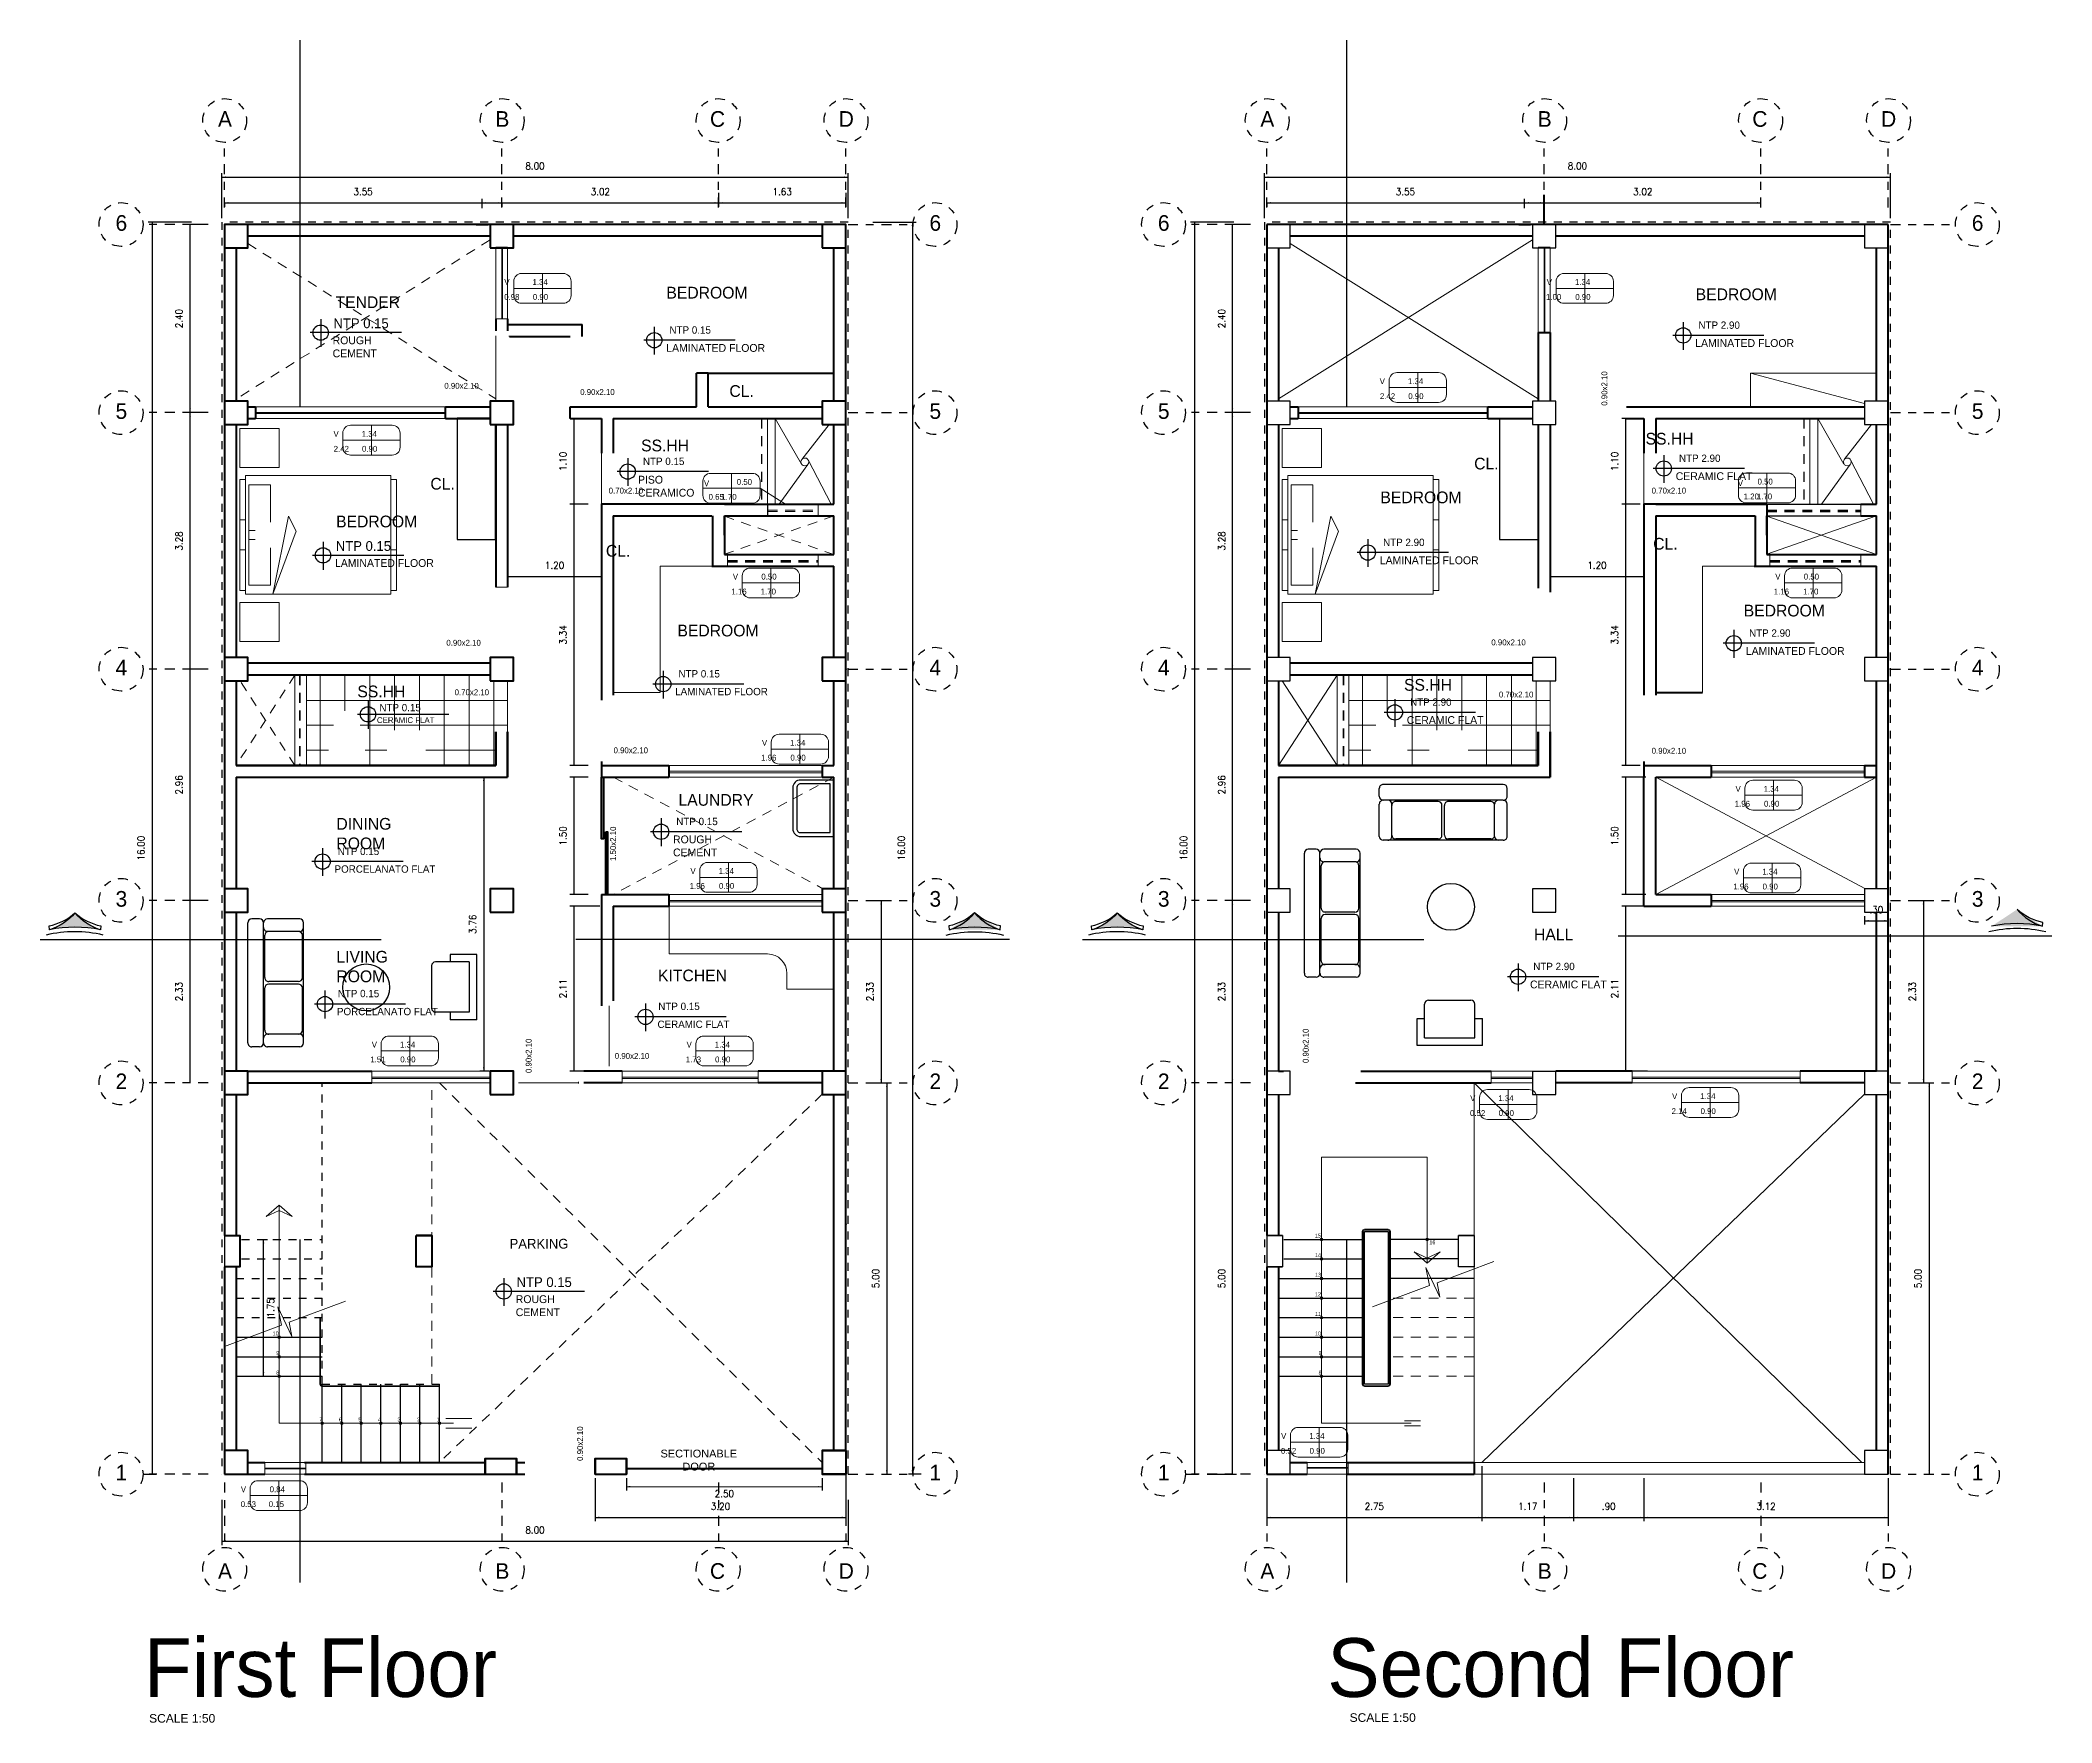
# Model space of a CAD drawing. Header units: millimetres. Extents: x -1414 to 2664, y 674 to 1517.
# Drawn here: x 1379.57 to 1405.27, y 839.85 to 861.36 of the extents above; entities that cross this region are included whole.
import ezdxf
from ezdxf.enums import TextEntityAlignment as Align

# ---------------------------------------------------------------- set-up
doc = ezdxf.new("R2010")
doc.units = ezdxf.units.MM
doc.header["$LTSCALE"] = 0.01
for name, pattern in [('DASHDOT', [25.4, 12.7, -6.35, 0, -6.35]), ('DASHED', [19.05, 12.7, -6.35]), ('DASHED2', [9.525, 6.35, -3.175])]:
    doc.linetypes.add(name, pattern=pattern)
for name, color, linetype, lineweight in [('.01', 1, 'CONTINUOUS', 9), ('.05', 119, 'CONTINUOUS', 5), ('.1', 2, 'CONTINUOUS', 13), ('Cotas', 1, 'CONTINUOUS', 9), ('MEMBRETE', 42, 'CONTINUOUS', 20), ('MOBILIARIO', 250, 'CONTINUOUS', 9), ('MURO', 5, 'CONTINUOUS', 50)]:
    doc.layers.add(name, color=color, linetype=linetype, lineweight=lineweight)
for name, color, linetype in [('.2', 2, 'CONTINUOUS'), ('06', 6, 'CONTINUOUS'), ('2', 2, 'CONTINUOUS'), ('AFORMA-COL', 7, 'CONTINUOUS'), ('corte', 206, 'CONTINUOUS'), ('EJES', 8, 'DASHDOT'), ('G-LINEA FINA', 254, 'CONTINUOUS'), ('IE-ALU', 3, 'CONTINUOUS'), ('sanitarios_1', 3, 'CONTINUOUS'), ('TEXTOS02', 2, 'CONTINUOUS')]:
    doc.layers.add(name, color=color, linetype=linetype)
doc.layers.add('EQUIPAMIENTO', color=139, linetype='CONTINUOUS', lineweight=15, true_color=0x1d4e5d)
doc.styles.add('ARIAL', font='ARIAL')
doc.styles.add('ARIAL-1', font='ARIAL-1')
doc.styles.get("Standard").update_dxf_attribs({"font": 'STANDARD'})
doc.styles.add('style1', font='style1')
doc.styles.add('TEXTO', font='TEXTO')
doc.dimstyles.get("Standard").update_dxf_attribs({"dimscale": 0.05, "dimtxt": 1.8, "dimasz": 1, "dimexe": 1, "dimexo": 1, "dimgap": 0.9, "dimtad": 0, "dimtoh": 1, "dimzin": 4, "dimdsep": 46, "dimcen": 0.09, "dimclrd": 2, "dimclre": 1, "dimclrt": 3, "dimadec": 0, "dimazin": 0, "dimtfac": 1, "dimtdec": 4, "dimtofl": 0, "dimtmove": 0, "dimatfit": 3, "dimfxl": 0.05, "dimtolj": 1, "dimtzin": 0, "dimarcsym": 0})

msp = doc.modelspace()

# ---------------------------------------------------------------- texts
at = {"layer": '.1', "color": 1, "char_height": 0.075, "attachment_point": 1, "style": 'TEXTO'}
for s, insert, width in [('\\pxqc;V', (1396.534, 857.036), 0.3625), ('\\pxqc;1.34', (1396.901, 857.036), 0.47917), ('\\pxqc;2.42', (1396.534, 856.845), 0.49583), ('\\pxqc;0.90', (1396.901, 856.845), 0.4875), ('\\pxqc;V', (1387.899, 855.731), 0.3625), ('\\pi0.3349;0.50', (1388.131, 855.749), 0.67083), ('\\pxqc;0.50', (1401.364, 855.753), 0.4875), ('\\pi0.3406;0.65', (1387.765, 855.558), 0.67083), ('\\pxqc;1.70', (1388.131, 855.558), 0.47083), ('\\pxqc;1.70', (1401.364, 855.563), 0.47083), ('\\pxqc;V', (1388.268, 854.539), 0.3625), ('\\pxqc;0.50', (1388.634, 854.539), 0.4875), ('\\pxqc;V', (1401.589, 854.539), 0.3625), ('\\pxqc;0.50', (1401.955, 854.539), 0.4875), ('\\pxqc;1.16', (1388.268, 854.348), 0.45417), ('\\pxqc;1.70', (1388.634, 854.348), 0.47083), ('\\pxqc;1.16', (1401.589, 854.348), 0.45417), ('\\pxqc;1.70', (1401.955, 854.348), 0.47083), ('\\pxqc;V', (1388.64, 852.415), 0.3625), ('\\pxqc;1.34', (1389.006, 852.415), 0.47917), ('\\pxqc;1.96', (1388.64, 852.225), 0.47083), ('\\pxqc;0.90', (1389.006, 852.225), 0.4875), ('\\pxqc;1.96', (1387.726, 850.586), 0.47083), ('\\pxqc;V', (1387.726, 850.776), 0.3625), ('\\pxqc;1.34', (1388.092, 850.776), 0.47917), ('\\pxqc;0.90', (1388.092, 850.586), 0.4875), ('\\pxqc;V', (1383.654, 848.558), 0.3625), ('\\pxqc;1.34', (1384.02, 848.558), 0.47917), ('\\pxqc;V', (1387.677, 848.558), 0.3625), ('\\pxqc;1.34', (1388.043, 848.558), 0.47917), ('\\pxqc;1.51', (1383.654, 848.368), 0.45417), ('\\pxqc;0.90', (1384.02, 848.368), 0.4875), ('\\pxqc;1.73', (1387.677, 848.368), 0.47083), ('\\pxqc;0.90', (1388.043, 848.368), 0.4875), ('\\pxqc;V', (1397.69, 847.873), 0.3625), ('\\pxqc;1.34', (1398.056, 847.873), 0.47917), ('\\pxqc;0.52', (1397.69, 847.683), 0.4875), ('\\pxqc;0.90', (1398.056, 847.683), 0.4875), ('\\pxqc;V', (1395.274, 843.557), 0.3625), ('\\pxqc;1.34', (1395.64, 843.557), 0.47917), ('\\pxqc;0.52', (1395.274, 843.366), 0.4875), ('\\pxqc;0.90', (1395.64, 843.366), 0.4875), ('\\pxqc;V', (1381.981, 842.875), 0.3625), ('\\pxqc;0.84', (1382.347, 842.875), 0.49583), ('\\pxqc;0.53', (1381.981, 842.685), 0.4875), ('\\pxqc;0.15', (1382.347, 842.685), 0.47083)]:
    msp.add_mtext(s, dxfattribs=dict(at, insert=insert, width=width))
at = {"layer": '2', "color": 1, "char_height": 0.075, "attachment_point": 1, "style": 'TEXTO'}
for s, insert, width in [('\\pxqc;V', (1385.348, 858.303), 0.3625), ('\\pxqc;1.34', (1385.714, 858.303), 0.47917), ('\\pxqc;V', (1398.669, 858.303), 0.3625), ('\\pxqc;1.34', (1399.035, 858.303), 0.47917), ('\\pxqc;0.98', (1385.348, 858.113), 0.4875), ('\\pxqc;0.90', (1385.714, 858.113), 0.4875), ('\\pxqc;1.00', (1398.669, 858.113), 0.47083), ('\\pxqc;0.90', (1399.035, 858.113), 0.4875), ('\\pxqc;V', (1383.165, 856.363), 0.3625), ('\\pxqc;1.34', (1383.531, 856.363), 0.47917), ('\\pxqc;2.42', (1383.165, 856.172), 0.49583), ('\\pxqc;0.90', (1383.531, 856.172), 0.4875), ('\\pxqc;V', (1401.11, 855.734), 0.3625), ('\\pi0.3344;1.20', (1400.998, 855.563), 0.6625), ('\\pxqc;1.96', (1401.081, 851.636), 0.47083), ('\\pxqc;V', (1401.081, 851.826), 0.3625), ('\\pxqc;1.34', (1401.447, 851.826), 0.47917), ('\\pxqc;0.90', (1401.447, 851.636), 0.4875), ('\\pxqc;1.96', (1401.063, 850.578), 0.47083), ('\\pxqc;V', (1401.063, 850.768), 0.3625), ('\\pxqc;1.34', (1401.429, 850.768), 0.47917), ('\\pxqc;0.90', (1401.429, 850.578), 0.4875), ('\\pxqc;V', (1400.27, 847.899), 0.3625), ('\\pxqc;1.34', (1400.636, 847.899), 0.47917), ('\\pxqc;2.14', (1400.27, 847.708), 0.47917), ('\\pxqc;0.90', (1400.636, 847.708), 0.4875)]:
    msp.add_mtext(s, dxfattribs=dict(at, insert=insert, width=width))
at = {"layer": '2', "attachment_point": 1, "style": 'TEXTO'}
for s, insert, char_height, width in [('TENDER', (1383.339, 858.083), 0.15, 0.71667), ('\\pxqc;BEDROOM', (1387.331, 858.205), 0.15, 1.50833), ('\\pxqc;BEDROOM', (1400.484, 858.184), 0.15, 1.50833), ('NTP 0.15', (1383.312, 857.801), 0.125, 0.69097), ('ROUGH CEMENT', (1383.302, 857.571), 0.1, 0.99722), ('NTP 0.15', (1387.606, 857.7), 0.0938, 0.51823), ('LAMINATED FLOOR', (1400.714, 857.536), 0.1, 1.21944), ('NTP 2.90', (1400.755, 857.762), 0.0938, 0.53906), ('LAMINATED FLOOR', (1387.565, 857.474), 0.1, 1.21944), ('\\pxqc;0.90x2.10', (1384.585, 856.977), 0.075, 0.72917), ('\\pxqc;0.90x2.10', (1386.321, 856.898), 0.075, 0.72917), ('\\pxqc;CL.', (1388.099, 856.948), 0.15, 0.85833), ('\\pxqc;SS.HH', (1386.971, 856.252), 0.15, 1.15833), ('\\pxqc;SS.HH', (1399.807, 856.339), 0.15, 1.15833), ('NTP 0.15', (1387.267, 856.021), 0.0938, 0.51823), ('\\pxqc;CL.', (1397.616, 856.021), 0.15, 0.85833), ('NTP 2.90', (1400.507, 856.061), 0.0938, 0.53906), ('\\pxqc;CL.', (1384.278, 855.763), 0.15, 0.85833), ('PISO CERAMICO', (1387.204, 855.79), 0.1, 0.98611), ('CERAMIC FLAT', (1400.465, 855.835), 0.1, 0.94167), ('\\pxqc;0.70x2.10', (1386.685, 855.638), 0.075, 0.72917), ('\\pxqc;BEDROOM', (1396.455, 855.589), 0.15, 1.50833), ('\\pxqc;0.70x2.10', (1400.013, 855.638), 0.075, 0.72917), ('\\pxqc;BEDROOM', (1383.11, 855.281), 0.15, 1.50833), ('NTP 0.15', (1383.342, 854.955), 0.125, 0.69097), ('NTP 2.90', (1396.725, 854.986), 0.0938, 0.53906), ('\\pxqc;CL.', (1399.904, 854.996), 0.15, 0.85833), ('LAMINATED FLOOR', (1383.332, 854.725), 0.1, 1.21944), ('\\pxqc;CL.', (1386.521, 854.906), 0.15, 0.85833), ('LAMINATED FLOOR', (1396.683, 854.76), 0.1, 1.21944), ('\\pxqc;BEDROOM', (1401.098, 854.142), 0.15, 1.50833), ('\\pxqc;0.90x2.10', (1384.611, 853.693), 0.075, 0.72917), ('\\pxqc;BEDROOM', (1387.472, 853.887), 0.15, 1.50833), ('\\pxqc;0.90x2.10', (1397.964, 853.698), 0.075, 0.72917), ('NTP 2.90', (1401.402, 853.827), 0.0938, 0.53906), ('LAMINATED FLOOR', (1401.36, 853.601), 0.1, 1.21944), ('NTP 0.15', (1387.721, 853.306), 0.0938, 0.51823), ('\\pxqc;SS.HH', (1396.72, 853.193), 0.15, 1.15833), ('\\pxqc;SS.HH', (1383.345, 853.109), 0.15, 1.15833), ('\\pxqc;0.70x2.10', (1384.716, 853.061), 0.075, 0.72917), ('LAMINATED FLOOR', (1387.679, 853.079), 0.09375, 1.14323), ('NTP 2.90', (1397.07, 852.944), 0.0938, 0.53906), ('\\pxqc;0.70x2.10', (1398.061, 853.032), 0.075, 0.72917), ('CERAMIC FLAT', (1383.868, 852.705), 0.075, 0.70625), ('NTP 0.15', (1383.899, 852.874), 0.0938, 0.51823), ('CERAMIC FLAT', (1397.028, 852.718), 0.1, 0.94167), ('\\pxqc;0.90x2.10', (1386.747, 852.319), 0.075, 0.72917), ('\\pxqc;0.90x2.10', (1400.013, 852.313), 0.075, 0.72917), ('\\pxqc;LAUNDRY', (1387.438, 851.723), 0.15, 1.525), ('DINING ROOM', (1383.35, 851.417), 0.15, 1.24583), ('NTP 0.15', (1387.693, 851.419), 0.0938, 0.51823), ('ROUGH CEMENT', (1387.652, 851.193), 0.1, 0.99722), ('NTP 0.15', (1383.367, 851.037), 0.0938, 0.51823), ('PORCELANATO FLAT', (1383.326, 850.811), 0.09375, 1.26823), ('HALL', (1398.654, 850.003), 0.15, 0.46667), ('LIVING ROOM', (1383.35, 849.718), 0.15, 1.24583), ('NTP 2.90', (1398.644, 849.566), 0.0938, 0.53906), ('KITCHEN', (1387.46, 849.479), 0.15, 0.76667), ('CERAMIC FLAT', (1398.603, 849.339), 0.1, 0.94167), ('NTP 0.15', (1383.367, 849.22), 0.0938, 0.51823), ('NTP 0.15', (1387.463, 849.056), 0.0938, 0.51823), ('PORCELANATO FLAT', (1383.357, 848.99), 0.09375, 1.26823), ('CERAMIC FLAT', (1387.453, 848.827), 0.09375, 0.88281), ('\\pxqc;0.90x2.10', (1386.763, 848.413), 0.075, 0.72917), ('\\pxqc;PARKING', (1385.338, 846.038), 0.125, 1.20139), ('15', (1395.855, 846.104), 0.05, 0.05), ('16', (1397.317, 846.018), 0.05, 0.05), ('14', (1395.855, 845.854), 0.05, 0.05556), ('NTP 0.15', (1385.652, 845.547), 0.125, 0.69097), ('13', (1395.855, 845.604), 0.05, 0.05), ('ROUGH CEMENT', (1385.642, 845.317), 0.1, 0.99722), ('12', (1395.855, 845.354), 0.05, 0.05), ('11', (1395.855, 845.104), 0.05, 0.03889), ('10', (1382.535, 844.854), 0.05, 0.05), ('10', (1395.855, 844.854), 0.05, 0.05), ('9', (1382.581, 844.604), 0.05, 0.02222), ('9', (1395.901, 844.604), 0.05, 0.02222), ('8', (1382.581, 844.354), 0.05, 0.02222), ('8', (1395.901, 844.354), 0.05, 0.02222), ('7', (1383.131, 843.754), 0.05, 0.02222), ('6', (1383.381, 843.754), 0.05, 0.02222), ('5', (1383.631, 843.754), 0.05, 0.02222), ('4', (1383.881, 843.754), 0.05, 0.02778), ('3', (1384.131, 843.754), 0.05, 0.02222), ('2', (1384.381, 843.754), 0.05, 0.02222), ('1', (1384.631, 843.754), 0.05, 0.01111)]:
    msp.add_mtext(s, dxfattribs=dict(at, insert=insert, char_height=char_height, width=width))
at = {"layer": '2', "char_height": 0.075, "rotation": 90, "style": 'TEXTO'}
for s, insert, width, attachment_point in [('\\pxqc;0.90x2.10', (1399.516, 856.541), 0.72917, 1), ('\\pxqc;1.50x2.10', (1386.848, 850.731), 0.7125, 1), ('\\pxqc;0.90x2.10', (1385.845, 848.012), 0.72917, 7), ('\\pxqc;0.90x2.10', (1395.699, 848.14), 0.72917, 1), ('\\pxqc;0.90x2.10', (1386.426, 843.056), 0.72917, 1)]:
    msp.add_mtext(s, dxfattribs=dict(at, insert=insert, width=width, attachment_point=attachment_point))
at = {"layer": 'Cotas', "color": 2, "insert": (1387.981, 843.21), "char_height": 0.1, "width": 1.28611, "attachment_point": 5, "style": 'ARIAL'}
msp.add_mtext('SECTIONABLE DOOR', dxfattribs=at)
at = {"layer": 'EJES', "color": 2, "style": 'style1'}
for s, p in [('A', (1381.926, 860.35)), ('B', (1385.471, 860.35)), ('C', (1388.22, 860.35)), ('D', (1389.866, 860.35)), ('A', (1395.246, 860.35)), ('B', (1398.791, 860.35)), ('C', (1401.54, 860.35)), ('D', (1403.186, 860.35)), ('6', (1380.602, 859.021)), ('6', (1391.003, 859.021)), ('6', (1393.922, 859.021)), ('6', (1404.323, 859.021)), ('5', (1380.602, 856.617)), ('5', (1391.003, 856.617)), ('5', (1393.922, 856.617)), ('5', (1404.323, 856.617)), ('4', (1380.602, 853.338)), ('4', (1391.003, 853.338)), ('4', (1393.922, 853.338)), ('4', (1404.323, 853.338)), ('3', (1380.602, 850.383)), ('3', (1391.003, 850.383)), ('3', (1393.922, 850.383)), ('3', (1404.323, 850.383)), ('2', (1380.602, 848.051)), ('2', (1391.003, 848.051)), ('2', (1393.922, 848.051)), ('2', (1404.323, 848.051)), ('1', (1380.602, 843.051)), ('1', (1391.003, 843.051)), ('1', (1393.922, 843.051)), ('1', (1404.323, 843.051)), ('A', (1381.926, 841.793)), ('B', (1385.471, 841.793)), ('C', (1388.22, 841.793)), ('D', (1389.866, 841.793)), ('A', (1395.246, 841.793)), ('B', (1398.791, 841.793)), ('C', (1401.54, 841.793)), ('D', (1403.186, 841.793))]:
    msp.add_text(s, height=0.2, dxfattribs=at).set_placement(p, align=Align.MIDDLE_CENTER)
at = {"layer": 'MEMBRETE', "char_height": 0.75, "attachment_point": 1, "style": 'TEXTO'}
for s, insert, width in [('First Floor', (1380.889, 840.934), 5.31279), ('Second Floor', (1396.012, 840.934), 6.39583)]:
    msp.add_mtext(s, dxfattribs=dict(at, insert=insert, width=width))
at = {"layer": 'MOBILIARIO', "style": 'ARIAL-1'}
for p in [(1381.802, 839.855), (1397.143, 839.865)]:
    msp.add_text('SCALE 1:50', height=0.11, dxfattribs=at).set_placement(p, align=Align.RIGHT)

# ---------------------------------------------------------------- blocks, each defined once
blk = doc.blocks.new('*D1')
at = {"layer": 'MURO', "color": 1, "linetype": 'ByBlock', "lineweight": -2}
for p, q in [((1381.888, 859.081), (1381.888, 859.658)), ((1389.888, 859.081), (1389.888, 859.658))]:
    blk.add_line(p, q, dxfattribs=at)
at = {"layer": 'MURO', "color": 2, "linetype": 'ByBlock', "lineweight": -2}
blk.add_line((1381.888, 859.608), (1389.888, 859.608), dxfattribs=at)
for points in [[(1381.888, 859.608), (1381.938, 859.616), (1381.938, 859.6)], [(1389.888, 859.608), (1389.838, 859.6), (1389.838, 859.616)]]:
    blk.add_solid(points, dxfattribs=at)
at = {"layer": 'MURO', "color": 3, "linetype": 'CONTINUOUS', "lineweight": -2, "insert": (1385.888, 859.749), "char_height": 0.09, "width": 0.21, "attachment_point": 5}
blk.add_mtext('8.00', dxfattribs=at)
blk = doc.blocks.new('*D2')
at = {"layer": 'MURO', "color": 1, "linetype": 'ByBlock', "lineweight": -2}
for p, q in [((1390.354, 848.031), (1390.432, 848.031)), ((1390.354, 843.031), (1390.432, 843.031))]:
    blk.add_line(p, q, dxfattribs=at)
at = {"layer": 'MURO', "color": 2, "linetype": 'ByBlock', "lineweight": -2}
blk.add_line((1390.382, 848.031), (1390.382, 843.031), dxfattribs=at)
for points in [[(1390.382, 848.031), (1390.39, 847.981), (1390.373, 847.981)], [(1390.382, 843.031), (1390.373, 843.081), (1390.39, 843.081)]]:
    blk.add_solid(points, dxfattribs=at)
at = {"layer": 'MURO', "color": 3, "linetype": 'CONTINUOUS', "lineweight": -2, "insert": (1390.241, 845.531), "char_height": 0.09, "width": 0.21, "attachment_point": 5, "rotation": 90}
blk.add_mtext('5.00', dxfattribs=at)
blk = doc.blocks.new('*D3')
at = {"layer": 'MURO', "color": 1, "linetype": 'ByBlock', "lineweight": -2}
for p, q in [((1381.661, 850.363), (1381.431, 850.363)), ((1381.46, 848.031), (1381.431, 848.031))]:
    blk.add_line(p, q, dxfattribs=at)
at = {"layer": 'MURO', "color": 2, "linetype": 'ByBlock', "lineweight": -2}
blk.add_line((1381.481, 848.031), (1381.481, 850.363), dxfattribs=at)
for points in [[(1381.481, 850.363), (1381.49, 850.313), (1381.473, 850.313)], [(1381.481, 848.031), (1381.473, 848.081), (1381.49, 848.081)]]:
    blk.add_solid(points, dxfattribs=at)
at = {"layer": 'MURO', "color": 3, "linetype": 'CONTINUOUS', "lineweight": -2, "insert": (1381.34, 849.197), "char_height": 0.09, "width": 0.21, "attachment_point": 5, "rotation": 90}
blk.add_mtext('2.33', dxfattribs=at)
blk = doc.blocks.new('*D4')
at = {"layer": 'MURO', "color": 1, "linetype": 'ByBlock', "lineweight": -2}
for p, q in [((1381.661, 853.318), (1381.431, 853.318)), ((1381.661, 850.363), (1381.431, 850.363))]:
    blk.add_line(p, q, dxfattribs=at)
at = {"layer": 'MURO', "color": 2, "linetype": 'ByBlock', "lineweight": -2}
blk.add_line((1381.481, 850.363), (1381.481, 853.318), dxfattribs=at)
for points in [[(1381.481, 853.318), (1381.49, 853.268), (1381.473, 853.268)], [(1381.481, 850.363), (1381.473, 850.413), (1381.49, 850.413)]]:
    blk.add_solid(points, dxfattribs=at)
at = {"layer": 'MURO', "color": 3, "linetype": 'CONTINUOUS', "lineweight": -2, "insert": (1381.34, 851.84), "char_height": 0.09, "width": 0.21, "attachment_point": 5, "rotation": 90}
blk.add_mtext('2.96', dxfattribs=at)
blk = doc.blocks.new('*D5')
at = {"layer": 'MURO', "color": 1, "linetype": 'ByBlock', "lineweight": -2}
for p, q in [((1381.661, 856.597), (1381.431, 856.597)), ((1381.661, 853.318), (1381.431, 853.318))]:
    blk.add_line(p, q, dxfattribs=at)
at = {"layer": 'MURO', "color": 2, "linetype": 'ByBlock', "lineweight": -2}
blk.add_line((1381.481, 853.318), (1381.481, 856.597), dxfattribs=at)
for points in [[(1381.481, 856.597), (1381.49, 856.547), (1381.473, 856.547)], [(1381.481, 853.318), (1381.473, 853.368), (1381.49, 853.368)]]:
    blk.add_solid(points, dxfattribs=at)
at = {"layer": 'MURO', "color": 3, "linetype": 'CONTINUOUS', "lineweight": -2, "insert": (1381.34, 854.957), "char_height": 0.09, "width": 0.21, "attachment_point": 5, "rotation": 90}
blk.add_mtext('3.28', dxfattribs=at)
blk = doc.blocks.new('*D6')
at = {"layer": 'MURO', "color": 1, "linetype": 'ByBlock', "lineweight": -2}
for p, q in [((1381.661, 859.001), (1381.431, 859.001)), ((1381.661, 856.597), (1381.431, 856.597))]:
    blk.add_line(p, q, dxfattribs=at)
at = {"layer": 'MURO', "color": 2, "linetype": 'ByBlock', "lineweight": -2}
blk.add_line((1381.481, 856.597), (1381.481, 859.001), dxfattribs=at)
for points in [[(1381.481, 859.001), (1381.49, 858.951), (1381.473, 858.951)], [(1381.481, 856.597), (1381.473, 856.647), (1381.49, 856.647)]]:
    blk.add_solid(points, dxfattribs=at)
at = {"layer": 'MURO', "color": 3, "linetype": 'CONTINUOUS', "lineweight": -2, "insert": (1381.34, 857.799), "char_height": 0.09, "width": 0.22, "attachment_point": 5, "rotation": 90}
blk.add_mtext('2.40', dxfattribs=at)
blk = doc.blocks.new('*D7')
at = {"layer": 'MURO', "color": 1, "linetype": 'ByBlock', "lineweight": -2}
for p, q in [((1381.918, 859.284), (1381.918, 859.229)), ((1385.463, 859.284), (1385.463, 859.229))]:
    blk.add_line(p, q, dxfattribs=at)
at = {"layer": 'MURO', "color": 2, "linetype": 'ByBlock', "lineweight": -2}
blk.add_line((1381.918, 859.279), (1385.463, 859.279), dxfattribs=at)
for points in [[(1381.918, 859.279), (1381.968, 859.288), (1381.968, 859.271)], [(1385.463, 859.279), (1385.413, 859.271), (1385.413, 859.288)]]:
    blk.add_solid(points, dxfattribs=at)
at = {"layer": 'MURO', "color": 3, "linetype": 'CONTINUOUS', "lineweight": -2, "insert": (1383.691, 859.42), "char_height": 0.09, "width": 0.21, "attachment_point": 5}
blk.add_mtext('3.55', dxfattribs=at)
blk = doc.blocks.new('*D8')
at = {"layer": 'MURO', "color": 1, "linetype": 'ByBlock', "lineweight": -2}
for p, q in [((1390.161, 850.363), (1390.36, 850.363)), ((1390.161, 848.031), (1390.36, 848.031))]:
    blk.add_line(p, q, dxfattribs=at)
at = {"layer": 'MURO', "color": 2, "linetype": 'ByBlock', "lineweight": -2}
blk.add_line((1390.31, 850.363), (1390.31, 848.031), dxfattribs=at)
for points in [[(1390.31, 850.363), (1390.318, 850.313), (1390.301, 850.313)], [(1390.31, 848.031), (1390.301, 848.081), (1390.318, 848.081)]]:
    blk.add_solid(points, dxfattribs=at)
at = {"layer": 'MURO', "color": 3, "linetype": 'CONTINUOUS', "lineweight": -2, "insert": (1390.169, 849.197), "char_height": 0.09, "width": 0.21, "attachment_point": 5, "rotation": 90}
blk.add_mtext('2.33', dxfattribs=at)
blk = doc.blocks.new('*D9')
at = {"layer": 'MURO', "color": 1, "linetype": 'ByBlock', "lineweight": -2}
for p, q in [((1385.213, 859.209), (1385.213, 859.329)), ((1388.233, 859.268), (1388.233, 859.329))]:
    blk.add_line(p, q, dxfattribs=at)
at = {"layer": 'MURO', "color": 2, "linetype": 'ByBlock', "lineweight": -2}
blk.add_line((1385.213, 859.279), (1388.233, 859.279), dxfattribs=at)
for points in [[(1385.213, 859.279), (1385.263, 859.288), (1385.263, 859.271)], [(1388.233, 859.279), (1388.183, 859.271), (1388.183, 859.288)]]:
    blk.add_solid(points, dxfattribs=at)
at = {"layer": 'MURO', "color": 3, "linetype": 'CONTINUOUS', "lineweight": -2, "insert": (1386.723, 859.42), "char_height": 0.09, "width": 0.21, "attachment_point": 5}
blk.add_mtext('3.02', dxfattribs=at)
blk = doc.blocks.new('*D20')
at = {"layer": 'MURO', "color": 1, "linetype": 'ByBlock', "lineweight": -2}
for p, q in [((1386.568, 856.522), (1386.335, 856.522)), ((1386.568, 855.427), (1386.335, 855.427))]:
    blk.add_line(p, q, dxfattribs=at)
at = {"layer": 'MURO', "color": 2, "linetype": 'ByBlock', "lineweight": -2}
blk.add_line((1386.385, 856.522), (1386.385, 855.427), dxfattribs=at)
for points in [[(1386.385, 856.522), (1386.393, 856.472), (1386.377, 856.472)], [(1386.385, 855.427), (1386.377, 855.477), (1386.393, 855.477)]]:
    blk.add_solid(points, dxfattribs=at)
at = {"layer": 'MURO', "color": 3, "linetype": 'CONTINUOUS', "lineweight": -2, "insert": (1386.244, 855.974), "char_height": 0.09, "width": 0.17, "attachment_point": 5, "rotation": 90}
blk.add_mtext('1.10', dxfattribs=at)
blk = doc.blocks.new('*D21')
at = {"layer": 'MURO', "color": 1, "linetype": 'ByBlock', "lineweight": -2}
for p, q in [((1386.568, 855.427), (1386.335, 855.427)), ((1386.568, 852.088), (1386.335, 852.088))]:
    blk.add_line(p, q, dxfattribs=at)
at = {"layer": 'MURO', "color": 2, "linetype": 'ByBlock', "lineweight": -2}
blk.add_line((1386.385, 855.427), (1386.385, 852.088), dxfattribs=at)
for points in [[(1386.385, 855.427), (1386.393, 855.377), (1386.377, 855.377)], [(1386.385, 852.088), (1386.377, 852.138), (1386.393, 852.138)]]:
    blk.add_solid(points, dxfattribs=at)
at = {"layer": 'MURO', "color": 3, "linetype": 'CONTINUOUS', "lineweight": -2, "insert": (1386.244, 853.757), "char_height": 0.09, "width": 0.22, "attachment_point": 5, "rotation": 90}
blk.add_mtext('3.34', dxfattribs=at)
blk = doc.blocks.new('*D22')
at = {"layer": 'MURO', "color": 1, "linetype": 'ByBlock', "lineweight": -2}
for p, q in [((1385.538, 854.539), (1385.538, 854.553)), ((1386.738, 854.539), (1386.738, 854.553))]:
    blk.add_line(p, q, dxfattribs=at)
at = {"layer": 'MURO', "color": 2, "linetype": 'ByBlock', "lineweight": -2}
blk.add_line((1385.538, 854.503), (1386.738, 854.503), dxfattribs=at)
for points in [[(1385.538, 854.503), (1385.588, 854.511), (1385.588, 854.495)], [(1386.738, 854.503), (1386.688, 854.495), (1386.688, 854.511)]]:
    blk.add_solid(points, dxfattribs=at)
at = {"layer": 'MURO', "color": 3, "linetype": 'CONTINUOUS', "lineweight": -2, "insert": (1386.138, 854.644), "char_height": 0.09, "width": 0.19, "attachment_point": 5}
blk.add_mtext('1.20', dxfattribs=at)
blk = doc.blocks.new('*D32')
at = {"layer": '.01', "color": 1, "linetype": 'ByBlock', "lineweight": -2}
for p, q in [((1390.206, 859.031), (1390.76, 859.031)), ((1390.821, 843.031), (1390.66, 843.031))]:
    blk.add_line(p, q, dxfattribs=at)
at = {"layer": '.01', "color": 2, "linetype": 'ByBlock', "lineweight": -2}
blk.add_line((1390.71, 859.031), (1390.71, 843.031), dxfattribs=at)
for points in [[(1390.71, 859.031), (1390.718, 858.981), (1390.701, 858.981)], [(1390.71, 843.031), (1390.701, 843.081), (1390.718, 843.081)]]:
    blk.add_solid(points, dxfattribs=at)
at = {"layer": '.01', "color": 3, "linetype": 'CONTINUOUS', "lineweight": -2, "insert": (1390.569, 851.031), "char_height": 0.09, "width": 0.26, "attachment_point": 5, "rotation": 90}
blk.add_mtext('16.00', dxfattribs=at)
blk = doc.blocks.new('*D33')
at = {"layer": '.01', "color": 1, "linetype": 'ByBlock', "lineweight": -2}
for p, q in [((1389.858, 843.281), (1389.858, 842.428)), ((1386.658, 842.981), (1386.658, 842.428))]:
    blk.add_line(p, q, dxfattribs=at)
at = {"layer": '.01', "color": 2, "linetype": 'ByBlock', "lineweight": -2}
blk.add_line((1386.658, 842.478), (1389.858, 842.478), dxfattribs=at)
for points in [[(1386.658, 842.478), (1386.708, 842.487), (1386.708, 842.47)], [(1389.858, 842.478), (1389.808, 842.47), (1389.808, 842.487)]]:
    blk.add_solid(points, dxfattribs=at)
at = {"layer": '.01', "color": 3, "linetype": 'CONTINUOUS', "lineweight": -2, "insert": (1388.258, 842.62), "char_height": 0.09, "width": 0.21, "attachment_point": 5}
blk.add_mtext('3.20', dxfattribs=at)
blk = doc.blocks.new('*D39')
at = {"layer": '.01', "color": 1, "linetype": 'ByBlock', "lineweight": -2}
for p, q in [((1381.499, 859.031), (1380.946, 859.031)), ((1380.884, 843.031), (1381.046, 843.031))]:
    blk.add_line(p, q, dxfattribs=at)
at = {"layer": '.01', "color": 2, "linetype": 'ByBlock', "lineweight": -2}
blk.add_line((1380.996, 859.031), (1380.996, 843.031), dxfattribs=at)
for points in [[(1380.996, 859.031), (1381.004, 858.981), (1380.987, 858.981)], [(1380.996, 843.031), (1380.987, 843.081), (1381.004, 843.081)]]:
    blk.add_solid(points, dxfattribs=at)
at = {"layer": '.01', "color": 3, "linetype": 'CONTINUOUS', "lineweight": -2, "insert": (1380.854, 851.031), "char_height": 0.09, "width": 0.26, "attachment_point": 5, "rotation": 90}
blk.add_mtext('16.00', dxfattribs=at)
blk = doc.blocks.new('*D40')
at = {"layer": 'MURO', "color": 1, "linetype": 'ByBlock', "lineweight": -2}
for p, q in [((1381.888, 842.703), (1381.888, 842.125)), ((1389.888, 842.703), (1389.888, 842.125))]:
    blk.add_line(p, q, dxfattribs=at)
at = {"layer": 'MURO', "color": 2, "linetype": 'ByBlock', "lineweight": -2}
blk.add_line((1381.888, 842.175), (1389.888, 842.175), dxfattribs=at)
for points in [[(1381.888, 842.175), (1381.938, 842.184), (1381.938, 842.167)], [(1389.888, 842.175), (1389.838, 842.167), (1389.838, 842.184)]]:
    blk.add_solid(points, dxfattribs=at)
at = {"layer": 'MURO', "color": 3, "linetype": 'CONTINUOUS', "lineweight": -2, "insert": (1385.888, 842.316), "char_height": 0.09, "width": 0.21, "attachment_point": 5}
blk.add_mtext('8.00', dxfattribs=at)
blk = doc.blocks.new('*D54')
at = {"layer": '.1', "color": 1, "linetype": 'ByBlock', "lineweight": -2}
for p, q in [((1385.488, 851.938), (1385.182, 851.938)), ((1385.301, 848.181), (1385.182, 848.181))]:
    blk.add_line(p, q, dxfattribs=at)
at = {"layer": '.1', "color": 2, "linetype": 'ByBlock', "lineweight": -2}
blk.add_line((1385.232, 851.938), (1385.232, 848.181), dxfattribs=at)
for points in [[(1385.232, 851.938), (1385.24, 851.888), (1385.223, 851.888)], [(1385.232, 848.181), (1385.223, 848.231), (1385.24, 848.231)]]:
    blk.add_solid(points, dxfattribs=at)
at = {"layer": '.1', "color": 3, "linetype": 'CONTINUOUS', "lineweight": -2, "insert": (1385.09, 850.059), "char_height": 0.09, "width": 0.21, "attachment_point": 5, "rotation": 90}
blk.add_mtext('3.76', dxfattribs=at)
blk = doc.blocks.new('*D55')
at = {"layer": '.1', "color": 1, "linetype": 'ByBlock', "lineweight": -2}
for p, q in [((1386.568, 851.938), (1386.335, 851.938)), ((1386.568, 850.438), (1386.335, 850.438))]:
    blk.add_line(p, q, dxfattribs=at)
at = {"layer": '.1', "color": 2, "linetype": 'ByBlock', "lineweight": -2}
blk.add_line((1386.385, 851.938), (1386.385, 850.438), dxfattribs=at)
for points in [[(1386.385, 851.938), (1386.393, 851.888), (1386.377, 851.888)], [(1386.385, 850.438), (1386.377, 850.488), (1386.393, 850.488)]]:
    blk.add_solid(points, dxfattribs=at)
at = {"layer": '.1', "color": 3, "linetype": 'CONTINUOUS', "lineweight": -2, "insert": (1386.244, 851.188), "char_height": 0.09, "width": 0.19, "attachment_point": 5, "rotation": 90}
blk.add_mtext('1.50', dxfattribs=at)
blk = doc.blocks.new('*D56')
at = {"layer": '.1', "color": 1, "linetype": 'ByBlock', "lineweight": -2}
for p, q in [((1386.718, 850.288), (1386.335, 850.288)), ((1386.665, 848.181), (1386.335, 848.181))]:
    blk.add_line(p, q, dxfattribs=at)
at = {"layer": '.1', "color": 2, "linetype": 'ByBlock', "lineweight": -2}
blk.add_line((1386.385, 850.288), (1386.385, 848.181), dxfattribs=at)
for points in [[(1386.385, 850.288), (1386.393, 850.238), (1386.377, 850.238)], [(1386.385, 848.181), (1386.377, 848.231), (1386.393, 848.231)]]:
    blk.add_solid(points, dxfattribs=at)
at = {"layer": '.1', "color": 3, "linetype": 'CONTINUOUS', "lineweight": -2, "insert": (1386.245, 849.234), "char_height": 0.09, "width": 0.17, "attachment_point": 5, "rotation": 90}
blk.add_mtext('2.11', dxfattribs=at)
blk = doc.blocks.new('*D90')
at = {"layer": 'IE-ALU', "color": 1, "linetype": 'ByBlock', "lineweight": -2}
for p, q in [((1388.233, 859.408), (1388.233, 859.229)), ((1389.858, 859.408), (1389.858, 859.229))]:
    blk.add_line(p, q, dxfattribs=at)
at = {"layer": 'IE-ALU', "color": 2, "linetype": 'ByBlock', "lineweight": -2}
blk.add_line((1388.233, 859.279), (1389.858, 859.279), dxfattribs=at)
for points in [[(1388.233, 859.279), (1388.283, 859.288), (1388.283, 859.271)], [(1389.858, 859.279), (1389.808, 859.271), (1389.808, 859.288)]]:
    blk.add_solid(points, dxfattribs=at)
at = {"layer": 'IE-ALU', "color": 3, "linetype": 'CONTINUOUS', "lineweight": -2, "insert": (1389.046, 859.42), "char_height": 0.09, "width": 0.19, "attachment_point": 5}
blk.add_mtext('1.63', dxfattribs=at)
blk = doc.blocks.new('*D168')
at = {"layer": 'IE-ALU', "color": 1, "linetype": 'ByBlock', "lineweight": -2}
for p, q in [((1387.058, 842.981), (1387.058, 842.823)), ((1389.558, 842.978), (1389.558, 842.82))]:
    blk.add_line(p, q, dxfattribs=at)
at = {"layer": 'IE-ALU', "color": 2, "linetype": 'ByBlock', "lineweight": -2}
blk.add_line((1387.058, 842.873), (1389.558, 842.87), dxfattribs=at)
for points in [[(1387.058, 842.873), (1387.108, 842.881), (1387.108, 842.865)], [(1389.558, 842.87), (1389.508, 842.862), (1389.508, 842.879)]]:
    blk.add_solid(points, dxfattribs=at)
at = {"layer": 'IE-ALU', "color": 3, "linetype": 'CONTINUOUS', "lineweight": -2, "insert": (1388.308, 842.781), "char_height": 0.09, "width": 0.21, "attachment_point": 5, "rotation": 359.9298}
blk.add_mtext('2.50', dxfattribs=at)
blk = doc.blocks.new('*D169')
at = {"layer": '.1', "color": 1, "linetype": 'ByBlock', "lineweight": -2}
for p, q in [((1382.391, 846.031), (1382.47, 846.031)), ((1382.391, 844.281), (1382.47, 844.281))]:
    blk.add_line(p, q, dxfattribs=at)
at = {"layer": '.1', "color": 2, "linetype": 'ByBlock', "lineweight": -2}
blk.add_line((1382.42, 844.281), (1382.42, 846.031), dxfattribs=at)
for points in [[(1382.42, 846.031), (1382.428, 845.981), (1382.412, 845.981)], [(1382.42, 844.281), (1382.412, 844.331), (1382.428, 844.331)]]:
    blk.add_solid(points, dxfattribs=at)
at = {"layer": '.1', "color": 3, "linetype": 'CONTINUOUS', "lineweight": -2, "insert": (1382.511, 845.156), "char_height": 0.09, "width": 0.19, "attachment_point": 5, "rotation": 90}
blk.add_mtext('1.75', dxfattribs=at)
blk = doc.blocks.new('*D23')
at = {"layer": 'MURO', "color": 1, "linetype": 'ByBlock', "lineweight": -2}
for p, q in [((1395.209, 859.081), (1395.209, 859.658)), ((1403.209, 859.081), (1403.209, 859.658))]:
    blk.add_line(p, q, dxfattribs=at)
at = {"layer": 'MURO', "color": 2, "linetype": 'ByBlock', "lineweight": -2}
blk.add_line((1395.209, 859.608), (1403.209, 859.608), dxfattribs=at)
for points in [[(1395.209, 859.608), (1395.259, 859.616), (1395.259, 859.6)], [(1403.209, 859.608), (1403.159, 859.6), (1403.159, 859.616)]]:
    blk.add_solid(points, dxfattribs=at)
at = {"layer": 'MURO', "color": 3, "linetype": 'CONTINUOUS', "lineweight": -2, "insert": (1399.209, 859.749), "char_height": 0.09, "width": 0.21, "attachment_point": 5}
blk.add_mtext('8.00', dxfattribs=at)
blk = doc.blocks.new('*D24')
at = {"layer": 'MURO', "color": 1, "linetype": 'ByBlock', "lineweight": -2}
for p, q in [((1403.674, 848.031), (1403.752, 848.031)), ((1403.674, 843.031), (1403.752, 843.031))]:
    blk.add_line(p, q, dxfattribs=at)
at = {"layer": 'MURO', "color": 2, "linetype": 'ByBlock', "lineweight": -2}
blk.add_line((1403.702, 848.031), (1403.702, 843.031), dxfattribs=at)
for points in [[(1403.702, 848.031), (1403.71, 847.981), (1403.694, 847.981)], [(1403.702, 843.031), (1403.694, 843.081), (1403.71, 843.081)]]:
    blk.add_solid(points, dxfattribs=at)
at = {"layer": 'MURO', "color": 3, "linetype": 'CONTINUOUS', "lineweight": -2, "insert": (1403.561, 845.531), "char_height": 0.09, "width": 0.21, "attachment_point": 5, "rotation": 90}
blk.add_mtext('5.00', dxfattribs=at)
blk = doc.blocks.new('*D25')
at = {"layer": 'MURO', "color": 1, "linetype": 'ByBlock', "lineweight": -2}
for p, q in [((1394.981, 850.363), (1394.752, 850.363)), ((1394.78, 848.031), (1394.752, 848.031))]:
    blk.add_line(p, q, dxfattribs=at)
at = {"layer": 'MURO', "color": 2, "linetype": 'ByBlock', "lineweight": -2}
blk.add_line((1394.802, 848.031), (1394.802, 850.363), dxfattribs=at)
for points in [[(1394.802, 850.363), (1394.81, 850.313), (1394.793, 850.313)], [(1394.802, 848.031), (1394.793, 848.081), (1394.81, 848.081)]]:
    blk.add_solid(points, dxfattribs=at)
at = {"layer": 'MURO', "color": 3, "linetype": 'CONTINUOUS', "lineweight": -2, "insert": (1394.661, 849.197), "char_height": 0.09, "width": 0.21, "attachment_point": 5, "rotation": 90}
blk.add_mtext('2.33', dxfattribs=at)
blk = doc.blocks.new('*D26')
at = {"layer": 'MURO', "color": 1, "linetype": 'ByBlock', "lineweight": -2}
for p, q in [((1394.981, 853.318), (1394.752, 853.318)), ((1394.981, 850.363), (1394.752, 850.363))]:
    blk.add_line(p, q, dxfattribs=at)
at = {"layer": 'MURO', "color": 2, "linetype": 'ByBlock', "lineweight": -2}
blk.add_line((1394.802, 850.363), (1394.802, 853.318), dxfattribs=at)
for points in [[(1394.802, 853.318), (1394.81, 853.268), (1394.793, 853.268)], [(1394.802, 850.363), (1394.793, 850.413), (1394.81, 850.413)]]:
    blk.add_solid(points, dxfattribs=at)
at = {"layer": 'MURO', "color": 3, "linetype": 'CONTINUOUS', "lineweight": -2, "insert": (1394.661, 851.84), "char_height": 0.09, "width": 0.21, "attachment_point": 5, "rotation": 90}
blk.add_mtext('2.96', dxfattribs=at)
blk = doc.blocks.new('*D27')
at = {"layer": 'MURO', "color": 1, "linetype": 'ByBlock', "lineweight": -2}
for p, q in [((1394.981, 856.597), (1394.752, 856.597)), ((1394.981, 853.318), (1394.752, 853.318))]:
    blk.add_line(p, q, dxfattribs=at)
at = {"layer": 'MURO', "color": 2, "linetype": 'ByBlock', "lineweight": -2}
blk.add_line((1394.802, 853.318), (1394.802, 856.597), dxfattribs=at)
for points in [[(1394.802, 856.597), (1394.81, 856.547), (1394.793, 856.547)], [(1394.802, 853.318), (1394.793, 853.368), (1394.81, 853.368)]]:
    blk.add_solid(points, dxfattribs=at)
at = {"layer": 'MURO', "color": 3, "linetype": 'CONTINUOUS', "lineweight": -2, "insert": (1394.661, 854.957), "char_height": 0.09, "width": 0.21, "attachment_point": 5, "rotation": 90}
blk.add_mtext('3.28', dxfattribs=at)
blk = doc.blocks.new('*D28')
at = {"layer": 'MURO', "color": 1, "linetype": 'ByBlock', "lineweight": -2}
for p, q in [((1394.981, 859.001), (1394.752, 859.001)), ((1394.981, 856.597), (1394.752, 856.597))]:
    blk.add_line(p, q, dxfattribs=at)
at = {"layer": 'MURO', "color": 2, "linetype": 'ByBlock', "lineweight": -2}
blk.add_line((1394.802, 856.597), (1394.802, 859.001), dxfattribs=at)
for points in [[(1394.802, 859.001), (1394.81, 858.951), (1394.793, 858.951)], [(1394.802, 856.597), (1394.793, 856.647), (1394.81, 856.647)]]:
    blk.add_solid(points, dxfattribs=at)
at = {"layer": 'MURO', "color": 3, "linetype": 'CONTINUOUS', "lineweight": -2, "insert": (1394.661, 857.799), "char_height": 0.09, "width": 0.22, "attachment_point": 5, "rotation": 90}
blk.add_mtext('2.40', dxfattribs=at)
blk = doc.blocks.new('*D29')
at = {"layer": 'MURO', "color": 1, "linetype": 'ByBlock', "lineweight": -2}
for p, q in [((1395.239, 859.284), (1395.239, 859.229)), ((1398.784, 859.284), (1398.784, 859.229))]:
    blk.add_line(p, q, dxfattribs=at)
at = {"layer": 'MURO', "color": 2, "linetype": 'ByBlock', "lineweight": -2}
blk.add_line((1395.239, 859.279), (1398.784, 859.279), dxfattribs=at)
for points in [[(1395.239, 859.279), (1395.289, 859.288), (1395.289, 859.271)], [(1398.784, 859.279), (1398.734, 859.271), (1398.734, 859.288)]]:
    blk.add_solid(points, dxfattribs=at)
at = {"layer": 'MURO', "color": 3, "linetype": 'CONTINUOUS', "lineweight": -2, "insert": (1397.011, 859.42), "char_height": 0.09, "width": 0.21, "attachment_point": 5}
blk.add_mtext('3.55', dxfattribs=at)
blk = doc.blocks.new('*D30')
at = {"layer": 'MURO', "color": 1, "linetype": 'ByBlock', "lineweight": -2}
for p, q in [((1403.482, 850.363), (1403.68, 850.363)), ((1403.482, 848.031), (1403.68, 848.031))]:
    blk.add_line(p, q, dxfattribs=at)
at = {"layer": 'MURO', "color": 2, "linetype": 'ByBlock', "lineweight": -2}
blk.add_line((1403.63, 850.363), (1403.63, 848.031), dxfattribs=at)
for points in [[(1403.63, 850.363), (1403.638, 850.313), (1403.621, 850.313)], [(1403.63, 848.031), (1403.621, 848.081), (1403.638, 848.081)]]:
    blk.add_solid(points, dxfattribs=at)
at = {"layer": 'MURO', "color": 3, "linetype": 'CONTINUOUS', "lineweight": -2, "insert": (1403.489, 849.197), "char_height": 0.09, "width": 0.21, "attachment_point": 5, "rotation": 90}
blk.add_mtext('2.33', dxfattribs=at)
blk = doc.blocks.new('*D31')
at = {"layer": 'MURO', "color": 1, "linetype": 'ByBlock', "lineweight": -2}
for p, q in [((1398.534, 859.209), (1398.534, 859.329)), ((1401.554, 859.268), (1401.554, 859.329))]:
    blk.add_line(p, q, dxfattribs=at)
at = {"layer": 'MURO', "color": 2, "linetype": 'ByBlock', "lineweight": -2}
blk.add_line((1398.534, 859.279), (1401.554, 859.279), dxfattribs=at)
for points in [[(1398.534, 859.279), (1398.584, 859.288), (1398.584, 859.271)], [(1401.554, 859.279), (1401.504, 859.271), (1401.504, 859.288)]]:
    blk.add_solid(points, dxfattribs=at)
at = {"layer": 'MURO', "color": 3, "linetype": 'CONTINUOUS', "lineweight": -2, "insert": (1400.044, 859.42), "char_height": 0.09, "width": 0.21, "attachment_point": 5}
blk.add_mtext('3.02', dxfattribs=at)
blk = doc.blocks.new('*D34')
at = {"layer": '.01', "color": 1, "linetype": 'ByBlock', "lineweight": -2}
for p, q in [((1397.989, 843.131), (1397.989, 842.428)), ((1395.239, 842.981), (1395.239, 842.428))]:
    blk.add_line(p, q, dxfattribs=at)
at = {"layer": '.01', "color": 2, "linetype": 'ByBlock', "lineweight": -2}
blk.add_line((1395.239, 842.478), (1397.989, 842.478), dxfattribs=at)
for points in [[(1395.239, 842.478), (1395.289, 842.486), (1395.289, 842.47)], [(1397.989, 842.478), (1397.939, 842.47), (1397.939, 842.486)]]:
    blk.add_solid(points, dxfattribs=at)
at = {"layer": '.01', "color": 3, "linetype": 'CONTINUOUS', "lineweight": -2, "insert": (1396.614, 842.619), "char_height": 0.09, "width": 0.21, "attachment_point": 5}
blk.add_mtext('2.75', dxfattribs=at)
blk = doc.blocks.new('*D35')
at = {"layer": '.01', "color": 1, "linetype": 'ByBlock', "lineweight": -2}
for p, q in [((1397.989, 843.131), (1397.989, 842.428)), ((1399.159, 842.981), (1399.159, 842.428))]:
    blk.add_line(p, q, dxfattribs=at)
at = {"layer": '.01', "color": 2, "linetype": 'ByBlock', "lineweight": -2}
blk.add_line((1397.989, 842.478), (1399.159, 842.478), dxfattribs=at)
for points in [[(1397.989, 842.478), (1398.039, 842.486), (1398.039, 842.47)], [(1399.159, 842.478), (1399.109, 842.47), (1399.109, 842.486)]]:
    blk.add_solid(points, dxfattribs=at)
at = {"layer": '.01', "color": 3, "linetype": 'CONTINUOUS', "lineweight": -2, "insert": (1398.574, 842.618), "char_height": 0.09, "width": 0.17, "attachment_point": 5}
blk.add_mtext('1.17', dxfattribs=at)
blk = doc.blocks.new('*D36')
at = {"layer": '.01', "color": 1, "linetype": 'ByBlock', "lineweight": -2}
for p, q in [((1399.159, 842.981), (1399.159, 842.428)), ((1400.059, 842.981), (1400.059, 842.428))]:
    blk.add_line(p, q, dxfattribs=at)
at = {"layer": '.01', "color": 2, "linetype": 'ByBlock', "lineweight": -2}
blk.add_line((1399.159, 842.478), (1400.059, 842.478), dxfattribs=at)
for points in [[(1399.159, 842.478), (1399.209, 842.486), (1399.209, 842.47)], [(1400.059, 842.478), (1400.009, 842.47), (1400.009, 842.486)]]:
    blk.add_solid(points, dxfattribs=at)
at = {"layer": '.01', "color": 3, "linetype": 'CONTINUOUS', "lineweight": -2, "insert": (1399.609, 842.619), "char_height": 0.09, "width": 0.14, "attachment_point": 5}
blk.add_mtext('.90', dxfattribs=at)
blk = doc.blocks.new('*D37')
at = {"layer": '.01', "color": 1, "linetype": 'ByBlock', "lineweight": -2}
for p, q in [((1400.059, 842.981), (1400.059, 842.428)), ((1403.179, 842.981), (1403.179, 842.428))]:
    blk.add_line(p, q, dxfattribs=at)
at = {"layer": '.01', "color": 2, "linetype": 'ByBlock', "lineweight": -2}
blk.add_line((1400.059, 842.478), (1403.179, 842.478), dxfattribs=at)
for points in [[(1400.059, 842.478), (1400.109, 842.486), (1400.109, 842.47)], [(1403.179, 842.478), (1403.129, 842.47), (1403.129, 842.486)]]:
    blk.add_solid(points, dxfattribs=at)
at = {"layer": '.01', "color": 3, "linetype": 'CONTINUOUS', "lineweight": -2, "insert": (1401.619, 842.619), "char_height": 0.09, "width": 0.19, "attachment_point": 5}
blk.add_mtext('3.12', dxfattribs=at)
blk = doc.blocks.new('*D38')
at = {"layer": 'MURO', "color": 1, "linetype": 'ByBlock', "lineweight": -2}
for p, q in [((1394.78, 848.031), (1394.752, 848.031)), ((1394.476, 843.031), (1394.852, 843.031))]:
    blk.add_line(p, q, dxfattribs=at)
at = {"layer": 'MURO', "color": 2, "linetype": 'ByBlock', "lineweight": -2}
blk.add_line((1394.802, 843.031), (1394.802, 848.031), dxfattribs=at)
for points in [[(1394.802, 848.031), (1394.81, 847.981), (1394.793, 847.981)], [(1394.802, 843.031), (1394.793, 843.081), (1394.81, 843.081)]]:
    blk.add_solid(points, dxfattribs=at)
at = {"layer": 'MURO', "color": 3, "linetype": 'CONTINUOUS', "lineweight": -2, "insert": (1394.661, 845.531), "char_height": 0.09, "width": 0.21, "attachment_point": 5, "rotation": 90}
blk.add_mtext('5.00', dxfattribs=at)
blk = doc.blocks.new('*D52')
at = {"layer": '.01', "color": 1, "linetype": 'ByBlock', "lineweight": -2}
for p, q in [((1402.879, 850.163), (1402.879, 850.054)), ((1403.179, 850.163), (1403.179, 850.054))]:
    blk.add_line(p, q, dxfattribs=at)
at = {"layer": '.01', "color": 2, "linetype": 'ByBlock', "lineweight": -2}
blk.add_line((1402.879, 850.104), (1403.179, 850.104), dxfattribs=at)
for points in [[(1402.879, 850.104), (1402.929, 850.113), (1402.929, 850.096)], [(1403.179, 850.104), (1403.129, 850.096), (1403.129, 850.113)]]:
    blk.add_solid(points, dxfattribs=at)
at = {"layer": '.01', "color": 3, "linetype": 'CONTINUOUS', "lineweight": -2, "insert": (1403.029, 850.245), "char_height": 0.09, "width": 0.14, "attachment_point": 5}
blk.add_mtext('.30', dxfattribs=at)
blk = doc.blocks.new('*D53')
at = {"layer": '.01', "color": 1, "linetype": 'ByBlock', "lineweight": -2}
for p, q in [((1394.819, 859.031), (1394.266, 859.031)), ((1394.204, 843.031), (1394.366, 843.031))]:
    blk.add_line(p, q, dxfattribs=at)
at = {"layer": '.01', "color": 2, "linetype": 'ByBlock', "lineweight": -2}
blk.add_line((1394.316, 859.031), (1394.316, 843.031), dxfattribs=at)
for points in [[(1394.316, 859.031), (1394.324, 858.981), (1394.307, 858.981)], [(1394.316, 843.031), (1394.307, 843.081), (1394.324, 843.081)]]:
    blk.add_solid(points, dxfattribs=at)
at = {"layer": '.01', "color": 3, "linetype": 'CONTINUOUS', "lineweight": -2, "insert": (1394.175, 851.031), "char_height": 0.09, "width": 0.26, "attachment_point": 5, "rotation": 90}
blk.add_mtext('16.00', dxfattribs=at)
blk = doc.blocks.new('*D57')
at = {"layer": '.1', "color": 1, "linetype": 'ByBlock', "lineweight": -2}
for p, q in [((1400.084, 851.938), (1399.775, 851.938)), ((1400.084, 850.438), (1399.775, 850.438))]:
    blk.add_line(p, q, dxfattribs=at)
at = {"layer": '.1', "color": 2, "linetype": 'ByBlock', "lineweight": -2}
blk.add_line((1399.825, 851.938), (1399.825, 850.438), dxfattribs=at)
for points in [[(1399.825, 851.938), (1399.833, 851.888), (1399.817, 851.888)], [(1399.825, 850.438), (1399.817, 850.488), (1399.833, 850.488)]]:
    blk.add_solid(points, dxfattribs=at)
at = {"layer": '.1', "color": 3, "linetype": 'CONTINUOUS', "lineweight": -2, "insert": (1399.684, 851.188), "char_height": 0.09, "width": 0.19, "attachment_point": 5, "rotation": 90}
blk.add_mtext('1.50', dxfattribs=at)
blk = doc.blocks.new('*D58')
at = {"layer": 'MURO', "color": 1, "linetype": 'ByBlock', "lineweight": -2}
for p, q in [((1400.009, 856.522), (1399.775, 856.522)), ((1400.009, 855.427), (1399.775, 855.427))]:
    blk.add_line(p, q, dxfattribs=at)
at = {"layer": 'MURO', "color": 2, "linetype": 'ByBlock', "lineweight": -2}
blk.add_line((1399.825, 856.522), (1399.825, 855.427), dxfattribs=at)
for points in [[(1399.825, 856.522), (1399.833, 856.472), (1399.816, 856.472)], [(1399.825, 855.427), (1399.816, 855.477), (1399.833, 855.477)]]:
    blk.add_solid(points, dxfattribs=at)
at = {"layer": 'MURO', "color": 3, "linetype": 'CONTINUOUS', "lineweight": -2, "insert": (1399.684, 855.974), "char_height": 0.09, "width": 0.17, "attachment_point": 5, "rotation": 90}
blk.add_mtext('1.10', dxfattribs=at)
blk = doc.blocks.new('*D59')
at = {"layer": 'MURO', "color": 1, "linetype": 'ByBlock', "lineweight": -2}
for p, q in [((1400.009, 855.427), (1399.775, 855.427)), ((1400.009, 852.088), (1399.775, 852.088))]:
    blk.add_line(p, q, dxfattribs=at)
at = {"layer": 'MURO', "color": 2, "linetype": 'ByBlock', "lineweight": -2}
blk.add_line((1399.825, 855.427), (1399.825, 852.088), dxfattribs=at)
for points in [[(1399.825, 855.427), (1399.833, 855.377), (1399.817, 855.377)], [(1399.825, 852.088), (1399.817, 852.138), (1399.833, 852.138)]]:
    blk.add_solid(points, dxfattribs=at)
at = {"layer": 'MURO', "color": 3, "linetype": 'CONTINUOUS', "lineweight": -2, "insert": (1399.684, 853.757), "char_height": 0.09, "width": 0.22, "attachment_point": 5, "rotation": 90}
blk.add_mtext('3.34', dxfattribs=at)
blk = doc.blocks.new('*D60')
at = {"layer": 'MURO', "color": 1, "linetype": 'ByBlock', "lineweight": -2}
for p, q in [((1398.859, 854.539), (1398.859, 854.553)), ((1400.059, 854.539), (1400.059, 854.553))]:
    blk.add_line(p, q, dxfattribs=at)
at = {"layer": 'MURO', "color": 2, "linetype": 'ByBlock', "lineweight": -2}
blk.add_line((1398.859, 854.503), (1400.059, 854.503), dxfattribs=at)
for points in [[(1398.859, 854.503), (1398.909, 854.511), (1398.909, 854.495)], [(1400.059, 854.503), (1400.009, 854.495), (1400.009, 854.511)]]:
    blk.add_solid(points, dxfattribs=at)
at = {"layer": 'MURO', "color": 3, "linetype": 'CONTINUOUS', "lineweight": -2, "insert": (1399.459, 854.644), "char_height": 0.09, "width": 0.19, "attachment_point": 5}
blk.add_mtext('1.20', dxfattribs=at)
blk = doc.blocks.new('*D61')
at = {"layer": '.1', "color": 1, "linetype": 'ByBlock', "lineweight": -2}
for p, q in [((1400.159, 850.288), (1399.775, 850.288)), ((1400.105, 848.181), (1399.775, 848.181))]:
    blk.add_line(p, q, dxfattribs=at)
at = {"layer": '.1', "color": 2, "linetype": 'ByBlock', "lineweight": -2}
blk.add_line((1399.825, 850.288), (1399.825, 848.181), dxfattribs=at)
for points in [[(1399.825, 850.288), (1399.833, 850.238), (1399.817, 850.238)], [(1399.825, 848.181), (1399.817, 848.231), (1399.833, 848.231)]]:
    blk.add_solid(points, dxfattribs=at)
at = {"layer": '.1', "color": 3, "linetype": 'CONTINUOUS', "lineweight": -2, "insert": (1399.685, 849.234), "char_height": 0.09, "width": 0.17, "attachment_point": 5, "rotation": 90}
blk.add_mtext('2.11', dxfattribs=at)

# ---------------------------------------------------------------- dimensions: what is measured, and where the dimension line sits
at = {"layer": '.01', "color": 1}
for base, p1, p2, picture, middle in [((1380.996, 843.031), (1381.549, 859.031), (1380.834, 843.031), '*D39', (1380.854, 851.031)), ((1390.71, 843.031), (1390.156, 859.031), (1390.871, 843.031), '*D32', (1390.569, 851.031)), ((1394.316, 843.031), (1394.869, 859.031), (1394.154, 843.031), '*D53', (1394.175, 851.031))]:
    dim = msp.add_linear_dim(base=base, p1=p1, p2=p2, angle=90, dimstyle='Standard', dxfattribs=at)
    dim.commit()
    dim.dimension.update_dxf_attribs({"geometry": picture, "text_midpoint": middle})
at = {"layer": '.01'}
dim = msp.add_linear_dim(base=(1403.179, 850.104), p1=(1402.879, 850.213), p2=(1403.179, 850.213), dimstyle='Standard', dxfattribs=at)
dim.commit()
dim.dimension.update_dxf_attribs({"geometry": '*D52', "text_midpoint": (1403.029, 850.245)})
at = {"layer": '.01', "color": 1}
for base, p1, p2, picture, middle in [((1389.858, 842.478), (1386.658, 843.031), (1389.858, 843.331), '*D33', (1388.258, 842.62)), ((1397.989, 842.478), (1395.239, 843.031), (1397.989, 843.181), '*D34', (1396.614, 842.619)), ((1399.159, 842.478), (1397.989, 843.181), (1399.159, 843.031), '*D35', (1398.574, 842.618)), ((1400.059, 842.478), (1399.159, 843.031), (1400.059, 843.031), '*D36', (1399.609, 842.619)), ((1403.179, 842.478), (1400.059, 843.031), (1403.179, 843.031), '*D37', (1401.619, 842.619))]:
    dim = msp.add_linear_dim(base=base, p1=p1, p2=p2, dimstyle='Standard', dxfattribs=at)
    dim.commit()
    dim.dimension.update_dxf_attribs({"geometry": picture, "text_midpoint": middle})
at = {"layer": '.1'}
for base, p1, p2, picture, middle in [((1385.232, 848.181), (1385.538, 851.938), (1385.351, 848.181), '*D54', (1385.09, 850.059)), ((1386.385, 850.438), (1386.618, 851.938), (1386.618, 850.438), '*D55', (1386.244, 851.188)), ((1399.825, 850.438), (1400.134, 851.938), (1400.134, 850.438), '*D57', (1399.684, 851.188)), ((1386.385, 848.181), (1386.768, 850.288), (1386.715, 848.181), '*D56', (1386.245, 849.234)), ((1399.825, 848.181), (1400.209, 850.288), (1400.155, 848.181), '*D61', (1399.685, 849.234))]:
    dim = msp.add_linear_dim(base=base, p1=p1, p2=p2, angle=90, dimstyle='Standard', dxfattribs=at)
    dim.commit()
    dim.dimension.update_dxf_attribs({"geometry": picture, "text_midpoint": middle})
at = {"layer": '.1', "color": 5}
dim = msp.add_linear_dim(base=(1382.42, 846.031), p1=(1382.341, 844.281), p2=(1382.341, 846.031), angle=90, dimstyle='Standard', dxfattribs=at)
dim.commit()
dim.dimension.update_dxf_attribs({"geometry": '*D169', "text_midpoint": (1382.511, 845.156)})
at = {"layer": 'IE-ALU'}
dim = msp.add_linear_dim(base=(1389.858419474, 859.279243613), p1=(1388.233419474, 859.458104537), p2=(1389.858419474, 859.458104537), dimstyle='Standard', dxfattribs=at)
dim.commit()
dim.dimension.update_dxf_attribs({"geometry": '*D90', "text_midpoint": (1389.045919474, 859.420335018)})
at = {"layer": 'IE-ALU', "color": 5}
dim = msp.add_aligned_dim(p1=(1387.058, 843.031), p2=(1389.558, 843.028), distance=-0.157, dimstyle='Standard', dxfattribs=at)
dim.commit()
dim.dimension.update_dxf_attribs({"geometry": '*D168', "text_midpoint": (1388.308, 842.781)})
at = {"layer": 'MURO'}
for base, p1, p2, picture, middle in [((1389.888, 859.608), (1381.888, 859.031), (1389.888, 859.031), '*D1', (1385.888, 859.749)), ((1403.209, 859.608), (1395.209, 859.031), (1403.209, 859.031), '*D23', (1399.209, 859.749)), ((1385.463419474, 859.279243613), (1381.918419474, 859.333955055), (1385.463419474, 859.333955055), '*D7', (1383.690919474, 859.420335018)), ((1388.233, 859.279), (1385.213, 859.159), (1388.233, 859.218), '*D9', (1386.723, 859.42)), ((1398.783608501, 859.279243613), (1395.238608501, 859.333955055), (1398.783608501, 859.333955055), '*D29', (1397.011108501, 859.420335018)), ((1401.554, 859.279), (1398.534, 859.159), (1401.554, 859.218), '*D31', (1400.044, 859.42)), ((1386.738, 854.503), (1385.538, 854.489), (1386.738, 854.489), '*D22', (1386.138, 854.644)), ((1400.059, 854.503), (1398.859, 854.489), (1400.059, 854.489), '*D60', (1399.459, 854.644)), ((1389.888, 842.175), (1381.888, 842.753), (1389.888, 842.753), '*D40', (1385.888, 842.316))]:
    dim = msp.add_linear_dim(base=base, p1=p1, p2=p2, dimstyle='Standard', dxfattribs=at)
    dim.commit()
    dim.dimension.update_dxf_attribs({"geometry": picture, "text_midpoint": middle})
for base, p1, p2, picture, middle in [((1381.481, 859.001), (1381.711, 856.597), (1381.711, 859.001), '*D6', (1381.34, 857.799)), ((1394.802, 859.001), (1395.031, 856.597), (1395.031, 859.001), '*D28', (1394.661, 857.799)), ((1381.481, 856.597), (1381.711, 853.318), (1381.711, 856.597), '*D5', (1381.34, 854.957)), ((1386.3848, 855.4265), (1386.6184, 856.5216), (1386.6184, 855.4265), '*D20', (1386.2438, 855.9741)), ((1394.802, 856.597), (1395.031, 853.318), (1395.031, 856.597), '*D27', (1394.661, 854.957)), ((1399.8248, 855.4265), (1400.0586, 856.5216), (1400.0586, 855.4265), '*D58', (1399.6837, 855.9741)), ((1386.385, 852.088), (1386.618, 855.427), (1386.618, 852.088), '*D21', (1386.244, 853.757)), ((1399.825, 852.088), (1400.059, 855.427), (1400.059, 852.088), '*D59', (1399.684, 853.757)), ((1381.4815, 853.3177), (1381.7105, 850.3626), (1381.7105, 853.3177), '*D4', (1381.3404, 851.8402)), ((1394.8017, 853.3177), (1395.0307, 850.3626), (1395.0307, 853.3177), '*D26', (1394.6606, 851.8402)), ((1381.481, 850.363), (1381.51, 848.031), (1381.711, 850.363), '*D3', (1381.34, 849.197)), ((1390.31, 848.031), (1390.111, 850.363), (1390.111, 848.031), '*D8', (1390.169, 849.197)), ((1394.802, 850.363), (1394.83, 848.031), (1395.031, 850.363), '*D25', (1394.661, 849.197)), ((1403.63, 848.031), (1403.432, 850.363), (1403.432, 848.031), '*D30', (1403.489, 849.197)), ((1390.382, 843.031), (1390.304, 848.031), (1390.304, 843.031), '*D2', (1390.241, 845.531)), ((1394.802, 848.031), (1394.426, 843.031), (1394.83, 848.031), '*D38', (1394.661, 845.531)), ((1403.702, 843.031), (1403.624, 848.031), (1403.624, 843.031), '*D24', (1403.561, 845.531))]:
    dim = msp.add_linear_dim(base=base, p1=p1, p2=p2, angle=90, dimstyle='Standard', dxfattribs=at)
    dim.commit()
    dim.dimension.update_dxf_attribs({"geometry": picture, "text_midpoint": middle})

# ---------------------------------------------------------------- hatches: boundary and pattern name
at = {"layer": '.01'}
h = msp.add_hatch(dxfattribs=at)
h.set_pattern_fill('NET', color=8, scale=0.1, style=0)
h.set_pattern_definition([])
edge = h.paths.add_edge_path(flags=0)
edge.add_arc((1387.709, 856.122), 0.02, 270, 315)
edge.add_line((1387.723, 856.107), (1387.738, 856.122))
edge.add_arc((1387.724, 856.136), 0.02, 315, 360)
edge.add_line((1387.744, 856.136), (1387.744, 856.392))
edge.add_arc((1387.724, 856.392), 0.02, 0, 90)
edge.add_line((1387.724, 856.412), (1387.554, 856.412))
edge.add_line((1387.554, 856.412), (1387.55, 856.357))
edge.add_arc((1387.534, 856.32), 0.04, 113.4518, 66.5482, ccw=False)
edge.add_line((1387.518, 856.357), (1387.514, 856.412))
edge.add_line((1387.514, 856.412), (1387.344, 856.412))
edge.add_arc((1387.344, 856.392), 0.02, 90, 180)
edge.add_line((1387.324, 856.392), (1387.324, 856.136))
edge.add_arc((1387.344, 856.136), 0.02, 180, 225)
edge.add_line((1387.33, 856.122), (1387.345, 856.107))
edge.add_arc((1387.359, 856.122), 0.02, 225, 270)
edge.add_line((1387.359, 856.102), (1387.709, 856.102))
edge = h.paths.add_edge_path(flags=0)
edge.add_arc((1388.074, 856.492), 0.03, 90, 180)
edge.add_line((1388.044, 856.492), (1388.044, 856.352))
edge.add_arc((1388.074, 856.352), 0.03, 180, 270)
edge.add_line((1388.074, 856.322), (1388.119, 856.322))
edge.add_line((1388.119, 856.322), (1388.119, 856.077))
edge.add_arc((1388.505, 856.077), 0.387, 180, 194.1455)
edge.add_arc((1388.401, 856.05), 0.279, 194.1455, 211.3183)
edge.add_arc((1388.335, 856.01), 0.202, 211.3183, 235.754)
edge.add_arc((1388.294, 855.95), 0.128, 235.754, 270)
edge.add_arc((1388.294, 855.95), 0.128, 270, 304.246)
edge.add_arc((1388.252, 856.01), 0.202, 304.246, 328.6817)
edge.add_arc((1388.187, 856.05), 0.279, 328.6817, 345.8545)
edge.add_arc((1388.082, 856.077), 0.387, 345.8545, 0)
edge.add_line((1388.469, 856.077), (1388.469, 856.322))
edge.add_line((1388.469, 856.322), (1388.514, 856.322))
edge.add_arc((1388.514, 856.352), 0.03, 270, 0)
edge.add_line((1388.544, 856.352), (1388.544, 856.492))
edge.add_arc((1388.514, 856.492), 0.03, 0, 90)
edge.add_line((1388.514, 856.522), (1388.858, 856.522))
edge.add_line((1388.858, 856.522), (1388.858, 855.427))
edge.add_line((1388.858, 855.427), (1386.738, 855.427))
edge.add_line((1386.738, 855.427), (1386.738, 856.127))
edge.add_line((1386.738, 856.127), (1386.888, 856.127))
edge.add_line((1386.888, 856.127), (1386.888, 856.522))
edge.add_line((1386.888, 856.522), (1388.074, 856.522))
h = msp.add_hatch(dxfattribs=at)
h.set_pattern_fill('NET', color=8, scale=0.1, style=0)
h.set_pattern_definition([])
edge = h.paths.add_edge_path(flags=0)
edge.add_arc((1401.029, 856.122), 0.02, 270, 315)
edge.add_line((1401.043, 856.107), (1401.058, 856.122))
edge.add_arc((1401.044, 856.136), 0.02, 315, 360)
edge.add_line((1401.064, 856.136), (1401.064, 856.392))
edge.add_arc((1401.044, 856.392), 0.02, 0, 90)
edge.add_line((1401.044, 856.412), (1400.874, 856.412))
edge.add_line((1400.874, 856.412), (1400.87, 856.357))
edge.add_arc((1400.854, 856.32), 0.04, 113.4518, 66.5482, ccw=False)
edge.add_line((1400.838, 856.357), (1400.834, 856.412))
edge.add_line((1400.834, 856.412), (1400.664, 856.412))
edge.add_arc((1400.664, 856.392), 0.02, 90, 180)
edge.add_line((1400.644, 856.392), (1400.644, 856.136))
edge.add_arc((1400.664, 856.136), 0.02, 180, 225)
edge.add_line((1400.65, 856.122), (1400.665, 856.107))
edge.add_arc((1400.679, 856.122), 0.02, 225, 270)
edge.add_line((1400.679, 856.102), (1401.029, 856.102))
edge = h.paths.add_edge_path(flags=0)
edge.add_arc((1401.394, 856.492), 0.03, 90, 180)
edge.add_line((1401.364, 856.492), (1401.364, 856.352))
edge.add_arc((1401.394, 856.352), 0.03, 180, 270)
edge.add_line((1401.394, 856.322), (1401.439, 856.322))
edge.add_line((1401.439, 856.322), (1401.439, 856.077))
edge.add_arc((1401.825, 856.077), 0.387, 180, 194.1455)
edge.add_arc((1401.721, 856.05), 0.279, 194.1455, 211.3183)
edge.add_arc((1401.655, 856.01), 0.202, 211.3183, 235.754)
edge.add_arc((1401.614, 855.95), 0.128, 235.754, 270)
edge.add_arc((1401.614, 855.95), 0.128, 270, 304.246)
edge.add_arc((1401.573, 856.01), 0.202, 304.246, 328.6817)
edge.add_arc((1401.507, 856.05), 0.279, 328.6817, 345.8545)
edge.add_arc((1401.402, 856.077), 0.387, 345.8545, 0)
edge.add_line((1401.789, 856.077), (1401.789, 856.322))
edge.add_line((1401.789, 856.322), (1401.834, 856.322))
edge.add_arc((1401.834, 856.352), 0.03, 270, 0)
edge.add_line((1401.864, 856.352), (1401.864, 856.492))
edge.add_arc((1401.834, 856.492), 0.03, 0, 90)
edge.add_line((1401.834, 856.522), (1402.179, 856.522))
edge.add_line((1402.179, 856.522), (1402.179, 855.427))
edge.add_line((1402.179, 855.427), (1400.059, 855.427))
edge.add_line((1400.059, 855.427), (1400.059, 856.127))
edge.add_line((1400.059, 856.127), (1400.209, 856.127))
edge.add_line((1400.209, 856.127), (1400.209, 856.522))
edge.add_line((1400.209, 856.522), (1401.394, 856.522))
h = msp.add_hatch(dxfattribs=at)
h.set_pattern_fill('NET', color=8, scale=0.1, style=0)
h.set_pattern_definition([])
h.paths.add_polyline_path([(1386.962, 849.624), (1386.962, 850.215), (1387.554, 850.215), (1387.554, 849.624), (1387.527, 849.624), (1387.527, 849.653), (1387.477, 849.653), (1387.477, 849.624)], flags=0)
edge = h.paths.add_edge_path(flags=0)
edge.add_line((1389.091, 848.778), (1389.142, 848.778))
edge.add_line((1389.142, 848.778), (1389.155, 848.791))
edge.add_arc((1389.206, 848.844), 0.0741, 225.7141, 314.2859)
edge.add_line((1389.258, 848.791), (1389.271, 848.778))
edge.add_line((1389.271, 848.778), (1389.322, 848.778))
edge.add_line((1389.322, 848.778), (1389.322, 848.714))
edge.add_line((1389.322, 848.714), (1389.091, 848.714))
edge.add_line((1389.091, 848.714), (1389.091, 848.778))
edge = h.paths.add_edge_path(flags=0)
edge.add_line((1389.091, 848.778), (1389.142, 848.778))
edge.add_line((1389.142, 848.778), (1389.155, 848.791))
edge.add_arc((1389.206, 848.844), 0.0741, 225.7141, 314.2859)
edge.add_line((1389.258, 848.791), (1389.271, 848.778))
edge.add_line((1389.271, 848.778), (1389.322, 848.778))
edge.add_line((1389.322, 848.778), (1389.322, 848.714))
edge.add_line((1389.322, 848.714), (1389.091, 848.714))
edge.add_line((1389.091, 848.714), (1389.091, 848.778))
edge = h.paths.add_edge_path(flags=0)
edge.add_line((1389.519, 848.778), (1389.57, 848.778))
edge.add_line((1389.57, 848.778), (1389.57, 848.714))
edge.add_line((1389.57, 848.714), (1389.339, 848.714))
edge.add_line((1389.339, 848.714), (1389.339, 848.778))
edge.add_line((1389.339, 848.778), (1389.39, 848.778))
edge.add_line((1389.39, 848.778), (1389.415, 848.804))
edge.add_arc((1389.454, 848.844), 0.056, 225.7141, 314.2859)
edge.add_line((1389.494, 848.804), (1389.519, 848.778))
edge = h.paths.add_edge_path(flags=0)
edge.add_line((1389.519, 848.778), (1389.57, 848.778))
edge.add_line((1389.57, 848.778), (1389.57, 848.714))
edge.add_line((1389.57, 848.714), (1389.339, 848.714))
edge.add_line((1389.339, 848.714), (1389.339, 848.778))
edge.add_line((1389.339, 848.778), (1389.39, 848.778))
edge.add_line((1389.39, 848.778), (1389.415, 848.804))
edge.add_arc((1389.454, 848.844), 0.056, 225.7141, 314.2859)
edge.add_line((1389.494, 848.804), (1389.519, 848.778))
edge = h.paths.add_edge_path(flags=0)
edge.add_arc((1389.206, 848.844), 0.0669, 0, 360)
edge = h.paths.add_edge_path(flags=0)
edge.add_arc((1389.206, 848.844), 0.0669, 0, 360)
edge = h.paths.add_edge_path(flags=0)
edge.add_arc((1389.548, 848.952), 0.0217, 0, 90)
edge.add_line((1389.548, 848.973), (1389.361, 848.973))
edge.add_arc((1389.361, 848.952), 0.0217, 90, 180)
edge.add_line((1389.339, 848.952), (1389.339, 848.91))
edge.add_line((1389.339, 848.91), (1389.39, 848.91))
edge.add_line((1389.39, 848.91), (1389.415, 848.884))
edge.add_arc((1389.454, 848.844), 0.056, 45.7141, 134.2859, ccw=False)
edge.add_line((1389.494, 848.884), (1389.519, 848.91))
edge.add_line((1389.519, 848.91), (1389.57, 848.91))
edge.add_line((1389.57, 848.91), (1389.57, 848.952))
h.paths.add_polyline_path([(1389.05, 848.414), (1389.05, 849.014), (1389.607, 849.014), (1389.607, 848.414)], flags=0)
edge = h.paths.add_edge_path(flags=0)
edge.add_arc((1389.548, 848.952), 0.0217, 0, 90)
edge.add_line((1389.548, 848.973), (1389.361, 848.973))
edge.add_arc((1389.361, 848.952), 0.0217, 90, 180)
edge.add_line((1389.339, 848.952), (1389.339, 848.91))
edge.add_line((1389.339, 848.91), (1389.39, 848.91))
edge.add_line((1389.39, 848.91), (1389.415, 848.884))
edge.add_arc((1389.454, 848.844), 0.056, 45.7141, 134.2859, ccw=False)
edge.add_line((1389.494, 848.884), (1389.519, 848.91))
edge.add_line((1389.519, 848.91), (1389.57, 848.91))
edge.add_line((1389.57, 848.91), (1389.57, 848.952))
edge = h.paths.add_edge_path(flags=0)
edge.add_line((1386.888, 850.288), (1386.888, 848.181))
edge.add_line((1386.888, 848.181), (1389.708, 848.181))
edge.add_line((1389.708, 848.181), (1389.708, 849.229))
edge.add_line((1389.708, 849.229), (1389.108, 849.229))
edge.add_line((1389.108, 849.229), (1389.108, 849.438))
edge.add_arc((1388.858, 849.429), 0.25, 2.0206, 90)
edge.add_line((1388.858, 849.679), (1387.604, 849.679))
edge.add_line((1387.604, 849.679), (1387.604, 850.288))
edge.add_line((1387.604, 850.288), (1386.888, 850.288))
at = {"layer": 'corte', "linetype": 'CONTINUOUS'}
h = msp.add_hatch(color=256, dxfattribs=at)
edge = h.paths.add_edge_path(flags=0)
edge.add_arc((1380.009, 848.412), 1.609, 78.3878, 101.6122)
edge.add_arc((1379.477, 850.654), 0.696, 287.3449, 319.7489)
edge.add_arc((1380.541, 850.654), 0.696, 220.2511, 252.6551)
h = msp.add_hatch(color=256, dxfattribs=at)
edge = h.paths.add_edge_path(flags=0)
edge.add_arc((1391.506, 848.412), 1.609, 78.3878, 101.6122, ccw=False)
edge.add_arc((1392.038, 850.654), 0.696, 220.2511, 252.6551, ccw=False)
edge.add_arc((1390.975, 850.654), 0.696, 287.3449, 319.7489, ccw=False)
h = msp.add_hatch(color=256, dxfattribs=at)
edge = h.paths.add_edge_path(flags=0)
edge.add_arc((1393.329, 848.412), 1.609, 78.3878, 101.6122)
edge.add_arc((1392.798, 850.654), 0.696, 287.3449, 319.7489)
edge.add_arc((1393.861, 850.654), 0.696, 220.2511, 252.6551)
h = msp.add_hatch(color=256, dxfattribs=at)
edge = h.paths.add_edge_path(flags=0)
edge.add_arc((1404.826, 848.457), 1.609, 78.3878, 101.6122, ccw=False)
edge.add_arc((1405.358, 850.698), 0.696, 220.2511, 252.6551, ccw=False)
edge.add_arc((1404.295, 850.698), 0.696, 287.3449, 319.7489, ccw=False)

# ---------------------------------------------------------------- linework, layer by layer
at = {"layer": '.01', "linetype": 'DASHED'}
for p, q in [((1385.313, 858.804), (1382.068, 856.772)), ((1382.218, 858.757), (1385.388, 856.772)), ((1389.708, 855.277), (1388.308, 854.787)), ((1388.308, 855.273), (1389.708, 854.783)), ((1388.858, 855.352), (1389.508, 855.352)), ((1388.858, 855.333), (1389.508, 855.333)), ((1382.818, 853.243), (1382.068, 852.088)), ((1382.818, 852.088), (1382.117, 853.168)), ((1382.878, 853.243), (1382.878, 852.078)), ((1382.888, 853.243), (1382.888, 852.078)), ((1396.215, 853.243), (1396.215, 852.088)), ((1396.225, 853.243), (1396.225, 852.088)), ((1386.888, 851.938), (1389.567, 850.513)), ((1389.708, 851.938), (1386.888, 850.438)), ((1384.568, 844.181), (1384.568, 848.031)), ((1384.668, 848.031), (1389.558, 843.179)), ((1389.558, 847.886), (1384.668, 843.181)), ((1397.889, 845.281), (1396.789, 845.281)), ((1397.889, 845.031), (1396.789, 845.031)), ((1397.889, 844.781), (1396.789, 844.781)), ((1397.889, 844.531), (1396.789, 844.531)), ((1397.889, 844.281), (1396.789, 844.281))]:
    msp.add_line(p, q, dxfattribs=at)
at = {"layer": '.01'}
for p, q in [((1398.634, 858.804), (1395.389, 856.772)), ((1395.539, 858.757), (1398.709, 856.772)), ((1385.388, 857.58), (1385.388, 856.744)), ((1400.059, 856.077), (1400.059, 855.427)), ((1385.538, 852.468), (1385.538, 853.168)), ((1396.139, 853.243), (1395.389, 852.088)), ((1396.139, 852.088), (1395.437, 853.168)), ((1398.859, 852.468), (1398.859, 853.168)), ((1400.209, 851.938), (1402.888, 850.513)), ((1403.029, 851.938), (1400.209, 850.438)), ((1386.438, 848.031), (1385.678, 848.031)), ((1397.889, 848.031), (1402.841, 843.181)), ((1402.879, 847.886), (1397.989, 843.181)), ((1396.459, 846.131), (1396.459, 844.281)), ((1396.459, 844.181), (1396.459, 846.031)), ((1396.469, 846.131), (1396.469, 844.281)), ((1396.469, 844.181), (1396.469, 846.031)), ((1396.489, 846.161), (1396.789, 846.161)), ((1396.489, 846.151), (1396.789, 846.151)), ((1396.809, 846.131), (1396.809, 844.281)), ((1396.809, 844.181), (1396.809, 846.031)), ((1396.819, 846.131), (1396.819, 844.281)), ((1396.819, 844.181), (1396.819, 846.031)), ((1383.138, 844.181), (1383.138, 845.031)), ((1383.148, 844.181), (1383.148, 845.031)), ((1383.168, 844.161), (1384.668, 844.161)), ((1396.489, 844.161), (1396.789, 844.161)), ((1383.168, 844.151), (1384.668, 844.151)), ((1396.489, 844.151), (1396.789, 844.151)), ((1395.754, 843.181), (1395.754, 843.031)), ((1395.754, 843.181), (1396.28, 843.181)), ((1396.28, 843.181), (1396.28, 843.031)), ((1395.754, 843.114), (1396.28, 843.114)), ((1395.754, 843.106), (1396.28, 843.106)), ((1395.754, 843.031), (1396.28, 843.031))]:
    msp.add_line(p, q, dxfattribs=at)
at = {"layer": '.01', "color": 1}
for p, q in [((1398.784, 857.622), (1398.709, 857.622)), ((1401.422, 857.102), (1402.879, 856.712)), ((1389.508, 855.277), (1389.508, 855.427)), ((1403.029, 855.277), (1401.629, 854.787)), ((1401.629, 855.273), (1403.029, 854.783)), ((1402.829, 855.277), (1402.829, 855.427)), ((1388.348, 854.783), (1388.348, 854.633)), ((1389.508, 854.633), (1389.508, 854.783)), ((1401.669, 854.783), (1401.669, 854.633)), ((1402.829, 854.633), (1402.829, 854.783)), ((1387.488, 853.021), (1387.488, 854.633)), ((1387.488, 854.633), (1388.148, 854.633)), ((1400.809, 853.021), (1400.809, 854.633)), ((1400.809, 854.633), (1401.469, 854.633)), ((1386.888, 853.021), (1387.488, 853.021)), ((1400.209, 853.021), (1400.809, 853.021)), ((1383.803, 848.031), (1383.803, 848.181)), ((1387.003, 848.031), (1387.003, 848.181)), ((1388.738, 848.106), (1388.738, 848.181)), ((1388.738, 848.181), (1388.738, 848.031)), ((1397.889, 846.056), (1397.889, 848.031)), ((1398.108, 848.031), (1398.108, 848.181)), ((1399.909, 848.031), (1399.909, 848.181)), ((1402.054, 848.031), (1402.054, 848.181)), ((1395.939, 847.081), (1395.939, 843.681)), ((1397.289, 847.081), (1395.939, 847.081)), ((1397.289, 847.081), (1397.289, 845.727)), ((1382.618, 846.469), (1382.453, 846.325)), ((1382.618, 846.469), (1382.618, 843.681)), ((1382.618, 846.469), (1382.784, 846.325)), ((1382.453, 846.325), (1382.618, 846.402)), ((1382.784, 846.325), (1382.618, 846.402)), ((1397.287, 845.726), (1397.122, 845.87)), ((1397.122, 845.87), (1397.287, 845.793)), ((1397.287, 845.726), (1397.453, 845.87)), ((1397.453, 845.87), (1397.287, 845.793)), ((1397.416, 845.476), (1398.139, 845.747)), ((1397.889, 843.181), (1397.889, 845.706)), ((1396.589, 845.167), (1397.318, 845.44)), ((1382.746, 844.972), (1383.468, 845.242)), ((1381.918, 844.663), (1382.648, 844.935)), ((1397.889, 844.281), (1397.889, 844.181)), ((1384.845, 843.681), (1382.618, 843.681)), ((1397.082, 843.681), (1395.939, 843.681)), ((1396.997, 843.713), (1397.203, 843.713)), ((1396.997, 843.648), (1397.203, 843.648))]:
    msp.add_line(p, q, dxfattribs=at)
at = {"layer": '.01', "lineweight": -2}
for p, q in [((1384.893, 856.522), (1384.893, 854.974)), ((1398.213, 856.522), (1398.213, 854.974)), ((1384.893, 854.974), (1385.388, 854.974)), ((1398.213, 854.974), (1398.709, 854.974))]:
    msp.add_line(p, q, dxfattribs=at)
at = {"layer": '.01', "color": 8}
for p, q in [((1386.738, 856.102), (1386.738, 855.427)), ((1400.059, 856.102), (1400.059, 855.427)), ((1382.968, 853.236), (1385.313, 853.236)), ((1383.141, 852.088), (1383.141, 853.243)), ((1383.458, 852.786), (1383.458, 853.243)), ((1383.776, 852.088), (1383.776, 853.243)), ((1384.093, 852.538), (1384.093, 853.243)), ((1384.411, 852.538), (1384.411, 853.243)), ((1384.728, 852.088), (1384.728, 853.243)), ((1385.046, 852.088), (1385.046, 853.243)), ((1385.363, 852.088), (1385.363, 853.168)), ((1396.289, 853.236), (1398.634, 853.236)), ((1396.461, 852.088), (1396.461, 853.243)), ((1396.778, 852.786), (1396.778, 853.243)), ((1397.096, 852.088), (1397.096, 853.243)), ((1397.413, 852.538), (1397.413, 853.243)), ((1397.731, 852.538), (1397.731, 853.243)), ((1398.048, 852.088), (1398.048, 853.243)), ((1398.366, 852.088), (1398.366, 853.243)), ((1398.683, 852.088), (1398.683, 853.168)), ((1382.968, 852.918), (1385.538, 852.918)), ((1396.289, 852.918), (1398.859, 852.918)), ((1382.968, 852.601), (1383.314, 852.601)), ((1383.652, 852.601), (1385.538, 852.601)), ((1396.289, 852.601), (1396.634, 852.601)), ((1396.972, 852.601), (1398.859, 852.601)), ((1382.968, 852.283), (1383.247, 852.283)), ((1383.719, 852.283), (1383.993, 852.283)), ((1384.493, 852.283), (1385.388, 852.283)), ((1396.289, 852.283), (1396.568, 852.283)), ((1397.039, 852.283), (1397.313, 852.283)), ((1397.813, 852.283), (1398.709, 852.283))]:
    msp.add_line(p, q, dxfattribs=at)
at = {"layer": '.01', "color": 1}
for points in [[(1402.879, 856.672), (1401.422, 856.672), (1401.422, 857.102), (1403.029, 857.102), (1403.029, 856.745)], [(1397.318, 845.44), (1397.271, 845.672), (1397.452, 845.294), (1397.416, 845.476)], [(1382.648, 844.935), (1382.601, 845.168), (1382.782, 844.789), (1382.746, 844.972)]]:
    msp.add_lwpolyline(points, dxfattribs=at)
at = {"layer": '.01'}
for centre, radius, start, end in [((1396.489, 846.131), 0.03, 90, 180), ((1396.489, 846.131), 0.02, 90, 180), ((1396.789, 846.131), 0.03, 0, 90), ((1396.789, 846.131), 0.02, 0, 90), ((1383.168, 844.181), 0.03, 180, 270), ((1383.168, 844.181), 0.02, 180, 270), ((1396.489, 844.181), 0.03, 180, 270), ((1396.489, 844.181), 0.02, 180, 270), ((1396.789, 844.181), 0.02, 270, 0), ((1396.789, 844.181), 0.03, 270, 0)]:
    msp.add_arc(centre, radius, start, end, dxfattribs=at)
at = {"layer": '.05'}
for points in [[(1382.31, 854.977), (1382.229, 854.977), (1382.229, 855.673), (1382.507, 855.673), (1382.507, 855.199)], [(1395.631, 854.977), (1395.549, 854.977), (1395.549, 855.673), (1395.827, 855.673), (1395.827, 855.199)], [(1382.537, 854.275), (1382.737, 855.275), (1382.837, 855.083), (1382.537, 854.275)], [(1395.857, 854.275), (1396.057, 855.275), (1396.157, 855.083), (1395.857, 854.275)], [(1382.31, 855.089), (1382.229, 855.089), (1382.229, 854.394), (1382.507, 854.394), (1382.507, 854.868)], [(1395.631, 855.089), (1395.549, 855.089), (1395.549, 854.394), (1395.827, 854.394), (1395.827, 854.868)]]:
    msp.add_lwpolyline(points, dxfattribs=at)
at = {"layer": '.1', "linetype": 'DASHED2', "lineweight": -2}
for p, q in [((1389.888, 859.031), (1381.888, 859.031)), ((1381.888, 859.031), (1381.888, 843.031)), ((1389.888, 843.031), (1389.888, 859.031)), ((1403.209, 859.031), (1395.209, 859.031)), ((1395.209, 859.031), (1395.209, 843.031)), ((1403.209, 843.031), (1403.209, 859.031))]:
    msp.add_line(p, q, dxfattribs=at)
at = {"layer": '.1', "color": 2}
for p, q in [((1385.388, 858.701), (1385.388, 857.794)), ((1385.463, 858.701), (1385.463, 857.794)), ((1385.472, 858.701), (1385.472, 857.794)), ((1385.538, 858.701), (1385.538, 857.794)), ((1382.318, 856.672), (1384.743, 856.672)), ((1382.318, 856.597), (1384.743, 856.597)), ((1382.318, 856.584), (1384.743, 856.584)), ((1382.318, 856.522), (1384.743, 856.522)), ((1395.639, 856.672), (1398.063, 856.672)), ((1395.639, 856.597), (1398.063, 856.597)), ((1395.639, 856.584), (1398.063, 856.584)), ((1395.639, 856.522), (1398.063, 856.522)), ((1387.597, 852.088), (1389.558, 852.088)), ((1387.597, 852.013), (1389.558, 852.013)), ((1387.597, 851.992), (1389.558, 851.992)), ((1387.597, 851.938), (1389.558, 851.938)), ((1400.917, 852.088), (1402.879, 852.088)), ((1400.917, 852.013), (1402.879, 852.013)), ((1400.917, 851.992), (1402.879, 851.992)), ((1400.917, 851.938), (1402.879, 851.938)), ((1389.558, 850.438), (1387.597, 850.438)), ((1389.558, 850.363), (1387.597, 850.363)), ((1389.558, 850.343), (1387.597, 850.343)), ((1402.879, 850.438), (1400.917, 850.438)), ((1402.879, 850.363), (1400.917, 850.363)), ((1402.879, 850.343), (1400.917, 850.343)), ((1389.558, 850.288), (1387.597, 850.288)), ((1402.879, 850.288), (1400.917, 850.288)), ((1383.803, 848.181), (1385.313, 848.181)), ((1383.803, 848.106), (1385.313, 848.106)), ((1383.803, 848.088), (1385.313, 848.088)), ((1383.803, 848.031), (1385.313, 848.031)), ((1387.003, 848.181), (1388.738, 848.181)), ((1387.003, 848.106), (1388.738, 848.106)), ((1387.003, 848.088), (1388.738, 848.088)), ((1387.003, 848.031), (1388.738, 848.031)), ((1398.108, 848.181), (1398.634, 848.181)), ((1398.108, 848.106), (1398.634, 848.106)), ((1398.108, 848.088), (1398.634, 848.088)), ((1398.108, 848.031), (1398.634, 848.031)), ((1399.909, 848.181), (1402.054, 848.181)), ((1399.909, 848.106), (1402.054, 848.106)), ((1399.909, 848.088), (1402.054, 848.088)), ((1399.909, 848.031), (1402.054, 848.031))]:
    msp.add_line(p, q, dxfattribs=at)
at = {"layer": '.1'}
for p, q in [((1398.709, 858.701), (1398.709, 857.622)), ((1398.784, 858.701), (1398.784, 857.622)), ((1398.793, 858.701), (1398.793, 857.622)), ((1398.859, 858.701), (1398.859, 857.622)), ((1385.388, 857.794), (1385.538, 857.794)), ((1388.858, 855.427), (1388.858, 856.522)), ((1388.958, 855.427), (1388.958, 856.522)), ((1402.179, 855.427), (1402.179, 856.522)), ((1402.279, 855.427), (1402.279, 856.522)), ((1385.538, 854.368), (1385.388, 854.368)), ((1382.818, 853.243), (1382.818, 852.078)), ((1382.968, 853.243), (1382.968, 852.078)), ((1396.139, 853.243), (1396.139, 852.088)), ((1396.289, 853.243), (1396.289, 852.088)), ((1387.604, 849.679), (1387.604, 850.279)), ((1388.858, 849.679), (1387.604, 849.679)), ((1389.108, 849.229), (1389.108, 849.429)), ((1389.108, 849.229), (1389.708, 849.229)), ((1386.835, 849.016), (1386.835, 848.245)), ((1384.747, 843.744), (1385.079, 843.744)), ((1384.747, 843.618), (1385.079, 843.618)), ((1382.434, 843.181), (1382.434, 843.031)), ((1382.434, 843.181), (1382.96, 843.181)), ((1382.96, 843.181), (1382.96, 843.031)), ((1397.889, 843.181), (1402.879, 843.181)), ((1397.889, 843.181), (1398.634, 843.181)), ((1382.434, 843.106), (1382.96, 843.106)), ((1382.434, 843.106), (1382.96, 843.106)), ((1382.434, 843.098), (1382.96, 843.098)), ((1382.434, 843.031), (1382.96, 843.031)), ((1387.058, 843.106), (1389.558, 843.106)), ((1387.058, 843.093), (1389.558, 843.093)), ((1397.889, 843.031), (1402.879, 843.031)), ((1397.889, 843.031), (1398.634, 843.031))]:
    msp.add_line(p, q, dxfattribs=at)
at = {"layer": '.1', "color": 1}
for p, q in [((1385.716, 858.375), (1386.248, 858.375)), ((1385.982, 858.375), (1385.982, 857.994)), ((1399.036, 858.375), (1399.568, 858.375)), ((1399.302, 858.375), (1399.302, 857.994)), ((1385.616, 858.094), (1385.616, 858.275)), ((1385.616, 858.185), (1386.348, 858.185)), ((1386.348, 858.275), (1386.348, 858.094)), ((1398.936, 858.094), (1398.936, 858.275)), ((1398.936, 858.185), (1399.668, 858.185)), ((1399.668, 858.275), (1399.668, 858.094)), ((1386.248, 857.994), (1385.716, 857.994)), ((1399.568, 857.994), (1399.036, 857.994)), ((1396.802, 856.827), (1396.802, 857.008)), ((1396.902, 857.108), (1397.434, 857.108)), ((1397.168, 857.108), (1397.168, 856.727)), ((1397.534, 857.008), (1397.534, 856.827)), ((1396.802, 856.917), (1397.534, 856.917)), ((1397.434, 856.727), (1396.902, 856.727)), ((1383.432, 856.154), (1383.432, 856.335)), ((1383.432, 856.244), (1384.164, 856.244)), ((1383.532, 856.435), (1384.064, 856.435)), ((1383.798, 856.435), (1383.798, 856.054)), ((1384.164, 856.335), (1384.164, 856.154)), ((1384.064, 856.054), (1383.532, 856.054)), ((1388.033, 855.54), (1388.033, 855.721)), ((1388.133, 855.821), (1388.665, 855.821)), ((1388.399, 855.821), (1388.399, 855.44)), ((1388.765, 855.721), (1388.765, 855.54)), ((1401.265, 855.544), (1401.265, 855.725)), ((1401.365, 855.825), (1401.897, 855.825)), ((1401.631, 855.825), (1401.631, 855.444)), ((1401.997, 855.725), (1401.997, 855.544)), ((1388.033, 855.63), (1388.765, 855.63)), ((1388.765, 855.63), (1389.09, 855.427)), ((1401.265, 855.635), (1401.997, 855.635)), ((1388.665, 855.44), (1388.133, 855.44)), ((1401.897, 855.444), (1401.365, 855.444)), ((1388.536, 854.33), (1388.536, 854.511)), ((1388.636, 854.611), (1389.168, 854.611)), ((1388.902, 854.611), (1388.902, 854.23)), ((1389.268, 854.511), (1389.268, 854.33)), ((1401.856, 854.33), (1401.856, 854.511)), ((1401.956, 854.611), (1402.488, 854.611)), ((1402.222, 854.611), (1402.222, 854.23)), ((1402.588, 854.511), (1402.588, 854.33)), ((1388.536, 854.42), (1389.268, 854.42)), ((1389.168, 854.23), (1388.636, 854.23)), ((1401.856, 854.42), (1402.588, 854.42)), ((1402.488, 854.23), (1401.956, 854.23)), ((1388.907, 852.206), (1388.907, 852.387)), ((1389.007, 852.487), (1389.539, 852.487)), ((1389.273, 852.487), (1389.273, 852.106)), ((1389.639, 852.387), (1389.639, 852.206)), ((1388.907, 852.297), (1389.639, 852.297)), ((1389.539, 852.106), (1389.007, 852.106)), ((1401.449, 851.898), (1401.981, 851.898)), ((1401.715, 851.898), (1401.715, 851.517)), ((1401.349, 851.617), (1401.349, 851.798)), ((1401.349, 851.708), (1402.081, 851.708)), ((1402.081, 851.798), (1402.081, 851.617)), ((1401.981, 851.517), (1401.449, 851.517)), ((1388.093, 850.848), (1388.625, 850.848)), ((1388.359, 850.848), (1388.359, 850.467)), ((1401.43, 850.84), (1401.962, 850.84)), ((1401.696, 850.84), (1401.696, 850.459)), ((1387.993, 850.567), (1387.993, 850.748)), ((1387.993, 850.657), (1388.725, 850.657)), ((1388.725, 850.748), (1388.725, 850.567)), ((1401.33, 850.559), (1401.33, 850.74)), ((1401.33, 850.65), (1402.062, 850.65)), ((1402.062, 850.74), (1402.062, 850.559)), ((1388.625, 850.467), (1388.093, 850.467)), ((1401.962, 850.459), (1401.43, 850.459)), ((1383.921, 848.349), (1383.921, 848.53)), ((1384.021, 848.63), (1384.554, 848.63)), ((1384.288, 848.63), (1384.288, 848.249)), ((1384.654, 848.53), (1384.654, 848.349)), ((1387.944, 848.349), (1387.944, 848.53)), ((1388.044, 848.63), (1388.576, 848.63)), ((1388.31, 848.63), (1388.31, 848.249)), ((1388.676, 848.53), (1388.676, 848.349)), ((1383.921, 848.44), (1384.654, 848.44)), ((1387.944, 848.44), (1388.676, 848.44)), ((1384.554, 848.249), (1384.021, 848.249)), ((1388.576, 848.249), (1388.044, 848.249)), ((1397.958, 847.664), (1397.958, 847.845)), ((1397.958, 847.755), (1398.69, 847.755)), ((1398.058, 847.945), (1398.59, 847.945)), ((1398.324, 847.945), (1398.324, 847.564)), ((1398.69, 847.845), (1398.69, 847.664)), ((1400.538, 847.69), (1400.538, 847.871)), ((1400.538, 847.78), (1401.27, 847.78)), ((1400.638, 847.971), (1401.17, 847.971)), ((1400.904, 847.971), (1400.904, 847.59)), ((1401.27, 847.871), (1401.27, 847.69)), ((1398.59, 847.564), (1398.058, 847.564)), ((1401.17, 847.59), (1400.638, 847.59)), ((1395.541, 843.348), (1395.541, 843.529)), ((1395.541, 843.438), (1396.273, 843.438)), ((1395.641, 843.629), (1396.173, 843.629)), ((1395.907, 843.629), (1395.907, 843.248)), ((1396.273, 843.529), (1396.273, 843.348)), ((1396.173, 843.248), (1395.641, 843.248)), ((1382.348, 842.947), (1382.88, 842.947)), ((1382.614, 842.947), (1382.614, 842.566)), ((1382.248, 842.666), (1382.248, 842.847)), ((1382.248, 842.757), (1382.98, 842.757)), ((1382.98, 842.847), (1382.98, 842.666)), ((1382.88, 842.566), (1382.348, 842.566))]:
    msp.add_line(p, q, dxfattribs=at)
at = {"layer": '.1', "color": 0}
for p, q in [((1384.047, 855.792), (1382.187, 855.792)), ((1382.187, 855.792), (1382.187, 854.792)), ((1384.047, 854.792), (1384.047, 855.792)), ((1397.367, 855.792), (1395.507, 855.792)), ((1395.507, 855.792), (1395.507, 854.792)), ((1397.367, 854.792), (1397.367, 855.792)), ((1382.187, 854.275), (1382.187, 855.275)), ((1384.047, 855.275), (1384.047, 854.275)), ((1395.507, 854.275), (1395.507, 855.275)), ((1397.367, 855.275), (1397.367, 854.275)), ((1384.047, 854.275), (1382.187, 854.275)), ((1397.367, 854.275), (1395.507, 854.275))]:
    msp.add_line(p, q, dxfattribs=at)
for points in [[(1382.617, 856.396), (1382.117, 856.396), (1382.117, 855.896), (1382.617, 855.896)], [(1395.937, 856.396), (1395.437, 856.396), (1395.437, 855.896), (1395.937, 855.896)], [(1382.117, 855.742), (1382.187, 855.742), (1382.187, 854.842), (1382.117, 854.842)], [(1384.117, 855.742), (1384.047, 855.742), (1384.047, 854.842), (1384.117, 854.842)], [(1395.437, 855.742), (1395.507, 855.742), (1395.507, 854.842), (1395.437, 854.842)], [(1397.437, 855.742), (1397.367, 855.742), (1397.367, 854.842), (1397.437, 854.842)], [(1382.117, 854.325), (1382.187, 854.325), (1382.187, 855.225), (1382.117, 855.225)], [(1384.117, 854.325), (1384.047, 854.325), (1384.047, 855.225), (1384.117, 855.225)], [(1395.437, 854.325), (1395.507, 854.325), (1395.507, 855.225), (1395.437, 855.225)], [(1397.437, 854.325), (1397.367, 854.325), (1397.367, 855.225), (1397.437, 855.225)], [(1382.617, 853.671), (1382.117, 853.671), (1382.117, 854.171), (1382.617, 854.171)], [(1395.937, 853.671), (1395.437, 853.671), (1395.437, 854.171), (1395.937, 854.171)]]:
    msp.add_lwpolyline(points, close=True, dxfattribs=at)
at = {"layer": '.1'}
for centre in [(1395.939, 846.031), (1397.289, 846.031), (1395.939, 845.781), (1395.939, 845.531), (1395.939, 845.281), (1395.939, 845.031), (1382.618, 844.781), (1395.939, 844.781), (1382.618, 844.531), (1395.939, 844.531), (1382.618, 844.281), (1395.939, 844.281), (1383.168, 843.681), (1383.418, 843.681), (1383.668, 843.681), (1383.918, 843.681), (1384.168, 843.681), (1384.418, 843.681), (1384.668, 843.681)]:
    msp.add_circle(centre, 0.0166, dxfattribs=at)
at = {"layer": '.1', "color": 1}
for centre, start, end in [((1385.716, 858.275), 90, 180), ((1386.248, 858.275), 0, 90), ((1399.036, 858.275), 90, 180), ((1399.568, 858.275), 0, 90), ((1385.716, 858.094), 180, 270), ((1386.248, 858.094), 270, 0), ((1399.036, 858.094), 180, 270), ((1399.568, 858.094), 270, 0), ((1396.902, 857.008), 90, 180), ((1397.434, 857.008), 0, 90), ((1396.902, 856.827), 180, 270), ((1397.434, 856.827), 270, 0), ((1383.532, 856.335), 90, 180), ((1384.064, 856.335), 0, 90), ((1383.532, 856.154), 180, 270), ((1384.064, 856.154), 270, 0), ((1388.133, 855.721), 90, 180), ((1388.665, 855.721), 0, 90), ((1401.365, 855.725), 90, 180), ((1401.897, 855.725), 0, 90), ((1388.133, 855.54), 180, 270), ((1388.665, 855.54), 270, 0), ((1401.365, 855.544), 180, 270), ((1401.897, 855.544), 270, 0), ((1388.636, 854.511), 90, 180), ((1389.168, 854.511), 0, 90), ((1401.956, 854.511), 90, 180), ((1402.488, 854.511), 0, 90), ((1388.636, 854.33), 180, 270), ((1389.168, 854.33), 270, 0), ((1401.956, 854.33), 180, 270), ((1402.488, 854.33), 270, 0), ((1389.007, 852.387), 90, 180), ((1389.539, 852.387), 0, 90), ((1389.007, 852.206), 180, 270), ((1389.539, 852.206), 270, 0), ((1401.449, 851.798), 90, 180), ((1401.981, 851.798), 0, 90), ((1401.449, 851.617), 180, 270), ((1401.981, 851.617), 270, 0), ((1388.093, 850.748), 90, 180), ((1388.625, 850.748), 0, 90), ((1401.43, 850.74), 90, 180), ((1401.962, 850.74), 0, 90), ((1388.093, 850.567), 180, 270), ((1388.625, 850.567), 270, 0), ((1401.43, 850.559), 180, 270), ((1401.962, 850.559), 270, 0), ((1384.021, 848.53), 90, 180), ((1384.554, 848.53), 0, 90), ((1388.044, 848.53), 90, 180), ((1388.576, 848.53), 0, 90), ((1384.021, 848.349), 180, 270), ((1384.554, 848.349), 270, 0), ((1388.044, 848.349), 180, 270), ((1388.576, 848.349), 270, 0), ((1398.058, 847.845), 90, 180), ((1398.59, 847.845), 0, 90), ((1400.638, 847.871), 90, 180), ((1401.17, 847.871), 0, 90), ((1398.058, 847.664), 180, 270), ((1398.59, 847.664), 270, 0), ((1400.638, 847.69), 180, 270), ((1401.17, 847.69), 270, 0), ((1395.641, 843.529), 90, 180), ((1396.173, 843.529), 0, 90), ((1395.641, 843.348), 180, 270), ((1396.173, 843.348), 270, 0), ((1382.348, 842.847), 90, 180), ((1382.88, 842.847), 0, 90), ((1382.348, 842.666), 180, 270), ((1382.88, 842.666), 270, 0)]:
    msp.add_arc(centre, 0.1, start, end, dxfattribs=at)
at = {"layer": '.1'}
msp.add_arc((1388.858, 849.429), 0.25, 0, 90, dxfattribs=at)
at = {"layer": '.2', "linetype": 'DASHED2'}
for p, q in [((1383.168, 844.181), (1383.168, 848.031)), ((1382.138, 846.031), (1383.168, 846.031)), ((1382.138, 845.781), (1383.168, 845.781)), ((1382.068, 845.531), (1383.168, 845.531)), ((1382.068, 845.281), (1383.168, 845.281)), ((1382.068, 845.031), (1383.168, 845.031)), ((1383.168, 844.181), (1384.668, 844.181))]:
    msp.add_line(p, q, dxfattribs=at)
at = {"layer": '.2'}
for p, q in [((1395.459, 846.031), (1396.489, 846.031)), ((1397.689, 846.031), (1396.789, 846.031)), ((1395.459, 845.781), (1396.489, 845.781)), ((1397.689, 845.781), (1396.789, 845.781)), ((1382.068, 845.531), (1382.118, 845.531)), ((1395.389, 845.531), (1395.439, 845.531)), ((1395.389, 845.531), (1396.489, 845.531)), ((1397.889, 845.531), (1396.789, 845.531)), ((1382.068, 845.281), (1382.118, 845.281)), ((1395.389, 845.281), (1395.439, 845.281)), ((1395.389, 845.281), (1396.489, 845.281)), ((1382.068, 845.031), (1382.118, 845.031)), ((1395.389, 845.031), (1395.439, 845.031)), ((1395.389, 845.031), (1396.489, 845.031)), ((1382.068, 844.781), (1382.118, 844.781)), ((1382.068, 844.781), (1383.168, 844.781)), ((1395.389, 844.781), (1395.439, 844.781)), ((1395.389, 844.781), (1396.489, 844.781)), ((1382.068, 844.531), (1383.168, 844.531)), ((1395.389, 844.531), (1395.439, 844.531)), ((1395.389, 844.531), (1396.489, 844.531)), ((1382.068, 844.281), (1383.168, 844.281)), ((1383.168, 843.181), (1383.168, 844.181)), ((1383.418, 843.181), (1383.418, 844.181)), ((1383.668, 843.181), (1383.668, 844.181)), ((1383.918, 843.181), (1383.918, 844.181)), ((1384.168, 843.181), (1384.168, 844.181)), ((1384.418, 843.181), (1384.418, 844.181)), ((1384.668, 843.181), (1384.668, 844.181)), ((1395.389, 844.281), (1395.439, 844.281)), ((1395.389, 844.281), (1396.489, 844.281))]:
    msp.add_line(p, q, dxfattribs=at)
msp.add_lwpolyline([(1396.489, 844.181), (1396.489, 846.131), (1396.789, 846.131), (1396.789, 844.181)], close=True, dxfattribs=at)
msp.add_lwpolyline([(1396.489, 844.181), (1396.489, 846.131), (1396.789, 846.131), (1396.789, 844.181)], close=True, dxfattribs=at)
at = {"layer": '06', "color": 1}
msp.add_line((1388.858, 855.427), (1388.858, 855.277), dxfattribs=at)
at = {"layer": '06'}
for p, q in [((1398.634, 848.181), (1398.934, 848.181)), ((1382.118, 846.081), (1381.918, 846.081)), ((1395.439, 846.081), (1395.239, 846.081)), ((1395.24, 846.081), (1395.44, 846.081)), ((1397.889, 846.081), (1397.689, 846.081)), ((1385.653, 843.031), (1385.653, 843.231)), ((1387.058, 843.031), (1387.058, 843.231)), ((1387.058, 843.031), (1387.058, 843.181)), ((1387.058, 843.031), (1387.058, 843.181))]:
    msp.add_line(p, q, dxfattribs=at)
at = {"layer": '06', "lineweight": 40}
for p, q in [((1384.568, 846.081), (1384.368, 846.081)), ((1386.738, 843.031), (1387.058, 843.031)), ((1386.738, 843.031), (1387.058, 843.031)), ((1386.738, 843.031), (1387.058, 843.031)), ((1386.738, 843.031), (1387.058, 843.031))]:
    msp.add_line(p, q, dxfattribs=at)
for points in [[(1381.918, 858.701), (1382.218, 858.701), (1382.218, 859.001), (1381.918, 859.001)], [(1385.313, 858.701), (1385.613, 858.701), (1385.613, 859.001), (1385.313, 859.001)], [(1389.558, 858.701), (1389.858, 858.701), (1389.858, 859.001), (1389.558, 859.001)], [(1381.918, 856.444), (1382.218, 856.444), (1382.218, 856.744), (1381.918, 856.744)], [(1385.313, 856.444), (1385.613, 856.444), (1385.613, 856.744), (1385.313, 856.744)], [(1389.558, 856.445), (1389.858, 856.445), (1389.858, 856.745), (1389.558, 856.745)], [(1381.918, 853.168), (1382.218, 853.168), (1382.218, 853.468), (1381.918, 853.468)], [(1385.313, 853.168), (1385.613, 853.168), (1385.613, 853.468), (1385.313, 853.468)], [(1389.558, 853.168), (1389.858, 853.168), (1389.858, 853.468), (1389.558, 853.468)], [(1381.918, 850.213), (1382.218, 850.213), (1382.218, 850.513), (1381.918, 850.513)], [(1385.313, 850.213), (1385.613, 850.213), (1385.613, 850.513), (1385.313, 850.513)], [(1389.558, 850.213), (1389.858, 850.213), (1389.858, 850.513), (1389.558, 850.513)], [(1385.313, 847.881), (1385.613, 847.881), (1385.613, 848.181), (1385.313, 848.181)], [(1389.558, 847.881), (1389.858, 847.881), (1389.858, 848.181), (1389.558, 848.181)], [(1384.368, 846.081), (1384.568, 846.081), (1384.568, 845.681), (1384.368, 845.681)], [(1381.918, 843.031), (1382.218, 843.031), (1382.218, 843.331), (1381.918, 843.331)]]:
    msp.add_lwpolyline(points, close=True, dxfattribs=at)
at = {"layer": '06'}
for points in [[(1395.239, 858.701), (1395.539, 858.701), (1395.539, 859.001), (1395.239, 859.001)], [(1398.634, 858.701), (1398.934, 858.701), (1398.934, 859.001), (1398.634, 859.001)], [(1402.879, 858.701), (1403.179, 858.701), (1403.179, 859.001), (1402.879, 859.001)], [(1395.239, 856.444), (1395.539, 856.444), (1395.539, 856.744), (1395.239, 856.744)], [(1398.634, 856.444), (1398.934, 856.444), (1398.934, 856.744), (1398.634, 856.744)], [(1402.879, 856.445), (1403.179, 856.445), (1403.179, 856.745), (1402.879, 856.745)], [(1395.239, 853.168), (1395.539, 853.168), (1395.539, 853.468), (1395.239, 853.468)], [(1398.634, 853.168), (1398.934, 853.168), (1398.934, 853.468), (1398.634, 853.468)], [(1402.879, 853.168), (1403.179, 853.168), (1403.179, 853.468), (1402.879, 853.468)], [(1395.239, 850.213), (1395.539, 850.213), (1395.539, 850.513), (1395.239, 850.513)], [(1398.634, 850.213), (1398.934, 850.213), (1398.934, 850.513), (1398.634, 850.513)], [(1402.879, 850.213), (1403.179, 850.213), (1403.179, 850.513), (1402.879, 850.513)], [(1395.239, 847.881), (1395.539, 847.881), (1395.539, 848.181), (1395.239, 848.181)], [(1402.879, 847.881), (1403.179, 847.881), (1403.179, 848.181), (1402.879, 848.181)], [(1397.689, 846.081), (1397.889, 846.081), (1397.889, 845.681), (1397.689, 845.681)], [(1395.239, 843.031), (1395.539, 843.031), (1395.539, 843.331), (1395.239, 843.331)], [(1402.879, 843.031), (1403.179, 843.031), (1403.179, 843.331), (1402.879, 843.331)]]:
    msp.add_lwpolyline(points, close=True, dxfattribs=at)
at = {"layer": '06', "lineweight": 40}
for points in [[(1382.218, 848.181), (1381.918, 848.181), (1381.918, 847.881), (1382.218, 847.881), (1382.218, 848.181)], [(1381.918, 846.081), (1382.118, 846.081), (1382.118, 845.681), (1381.918, 845.681)], [(1385.253, 843.031), (1385.253, 843.231), (1385.653, 843.231), (1385.653, 843.031)], [(1385.253, 843.231), (1385.253, 843.031), (1385.653, 843.031), (1385.653, 843.231)], [(1386.658, 843.031), (1386.658, 843.231), (1387.058, 843.231), (1387.058, 843.031)], [(1386.658, 843.231), (1386.658, 843.031), (1387.058, 843.031), (1387.058, 843.231)], [(1389.858, 843.331), (1389.558, 843.331), (1389.558, 843.031), (1389.858, 843.031)], [(1389.558, 843.331), (1389.858, 843.331), (1389.858, 843.031), (1389.558, 843.031)]]:
    msp.add_lwpolyline(points, dxfattribs=at)
at = {"layer": '06'}
for points in [[(1398.634, 848.181), (1398.634, 847.881), (1398.934, 847.881), (1398.934, 848.181)], [(1382.118, 846.081), (1381.918, 846.081), (1381.918, 845.681), (1382.118, 845.681)], [(1395.239, 846.081), (1395.439, 846.081), (1395.439, 845.681), (1395.239, 845.681)], [(1395.44, 846.081), (1395.24, 846.081), (1395.24, 845.681), (1395.44, 845.681)]]:
    msp.add_lwpolyline(points, dxfattribs=at)
at = {"layer": 'AFORMA-COL'}
for centre in [(1397.593, 850.281), (1383.73, 849.251)]:
    msp.add_circle(centre, 0.3, dxfattribs=at)
at = {"layer": 'corte', "linetype": 'CONTINUOUS'}
for p, q in [((1382.885, 856.672), (1382.885, 861.356)), ((1396.264, 856.672), (1396.264, 861.356)), ((1379.565, 849.863), (1383.924, 849.863)), ((1391.95, 849.863), (1386.408, 849.863)), ((1392.885, 849.863), (1397.245, 849.863)), ((1405.27, 849.907), (1399.728, 849.907)), ((1382.885, 841.647), (1382.885, 846.031)), ((1396.264, 841.647), (1396.264, 846.031))]:
    msp.add_line(p, q, dxfattribs=at)
for points in [[(1379.684, 849.989), (1379.678, 850.038, 0.137377), (1380.009, 850.204, -0.142215), (1379.685, 849.989, -0.142215)], [(1380.333, 849.989, -0.142215), (1380.009, 850.204, 0.137377), (1380.34, 850.038), (1380.334, 849.989)], [(1391.183, 849.989, 0.142215), (1391.506, 850.204, -0.137377), (1391.175, 850.038), (1391.181, 849.989)], [(1391.831, 849.989), (1391.837, 850.038, -0.137377), (1391.506, 850.204, 0.142215), (1391.83, 849.989, 0.142215)], [(1393.004, 849.989), (1392.998, 850.038, 0.137377), (1393.329, 850.204, -0.142215), (1393.006, 849.989, -0.142215)], [(1393.653, 849.989, -0.142215), (1393.329, 850.204, 0.137377), (1393.66, 850.038), (1393.654, 849.989)], [(1405.151, 850.033), (1405.157, 850.082, -0.137377), (1404.826, 850.248, 0.142215), (1405.15, 850.033, 0.142215)], [(1380.371, 849.92, 0.119181), (1379.641, 849.92, 0.119181)], [(1391.144, 849.92, -0.119181), (1391.874, 849.92, -0.119181)], [(1393.691, 849.92, 0.119181), (1392.961, 849.92, 0.119181)], [(1404.464, 849.965, -0.119181), (1405.194, 849.965, -0.119181)]]:
    msp.add_lwpolyline(points, format="xyb", dxfattribs=at)
for centre in [(1404.826, 848.457), (1380.009, 848.412), (1391.506, 848.412), (1393.329, 848.412)]:
    msp.add_arc(centre, 1.609, 78.3483, 101.6517, dxfattribs=at)
at = {"layer": 'EJES', "color": 3}
for p, q in [((1381.918, 859.218), (1381.918, 860.05)), ((1385.463, 859.218), (1385.463, 860.05)), ((1388.233, 859.218), (1388.233, 860.05)), ((1389.858, 859.218), (1389.858, 860.05)), ((1395.239, 859.218), (1395.239, 860.05)), ((1398.784, 859.218), (1398.784, 860.05)), ((1401.554, 859.218), (1401.554, 860.05)), ((1403.179, 859.218), (1403.179, 860.05)), ((1381.711, 859.001), (1380.879, 859.001)), ((1389.888, 859.001), (1390.72, 859.001)), ((1395.031, 859.001), (1394.199, 859.001)), ((1403.209, 859.001), (1404.04, 859.001)), ((1381.711, 856.597), (1380.879, 856.597)), ((1389.888, 856.597), (1390.72, 856.597)), ((1395.031, 856.597), (1394.199, 856.597)), ((1403.209, 856.597), (1404.04, 856.597)), ((1381.711, 853.318), (1380.879, 853.318)), ((1389.888, 853.318), (1390.72, 853.318)), ((1395.031, 853.318), (1394.199, 853.318)), ((1403.209, 853.318), (1404.04, 853.318)), ((1381.711, 850.363), (1380.879, 850.363)), ((1389.888, 850.363), (1390.72, 850.363)), ((1395.031, 850.363), (1394.199, 850.363)), ((1403.209, 850.363), (1404.04, 850.363)), ((1381.711, 848.031), (1380.879, 848.031)), ((1389.888, 848.031), (1390.72, 848.031)), ((1395.031, 848.031), (1394.199, 848.031)), ((1403.209, 848.031), (1404.04, 848.031)), ((1381.711, 843.031), (1380.879, 843.031)), ((1381.918, 842.925), (1381.918, 842.094)), ((1385.463, 842.925), (1385.463, 842.094)), ((1388.233, 842.925), (1388.233, 842.094)), ((1389.858, 842.925), (1389.858, 842.094)), ((1389.888, 843.031), (1390.72, 843.031)), ((1395.031, 843.031), (1394.199, 843.031)), ((1395.239, 842.925), (1395.239, 842.094)), ((1398.784, 842.925), (1398.784, 842.094)), ((1401.554, 842.925), (1401.554, 842.094)), ((1403.179, 842.925), (1403.179, 842.094)), ((1403.209, 843.031), (1404.04, 843.031))]:
    msp.add_line(p, q, dxfattribs=at)
for centre in [(1381.923, 860.33), (1385.468, 860.33), (1388.228, 860.33), (1389.863, 860.33), (1395.244, 860.33), (1398.789, 860.33), (1401.549, 860.33), (1403.184, 860.33), (1380.599, 859.001), (1391, 859.001), (1393.919, 859.001), (1404.32, 859.001), (1380.599, 856.597), (1391, 856.597), (1393.919, 856.597), (1404.32, 856.597), (1380.599, 853.318), (1391, 853.318), (1393.919, 853.318), (1404.32, 853.318), (1380.599, 850.363), (1391, 850.363), (1393.919, 850.363), (1404.32, 850.363), (1380.599, 848.031), (1391, 848.031), (1393.919, 848.031), (1404.32, 848.031), (1380.599, 843.031), (1391, 843.031), (1393.919, 843.031), (1393.919, 843.031), (1404.32, 843.031), (1381.923, 841.814), (1385.468, 841.814), (1388.228, 841.814), (1389.863, 841.814), (1395.244, 841.814), (1398.789, 841.814), (1401.549, 841.814), (1403.184, 841.814)]:
    msp.add_circle(centre, 0.28, dxfattribs=at)
at = {"layer": 'EQUIPAMIENTO'}
for p, q in [((1388.958, 856.522), (1389.294, 855.94)), ((1402.279, 856.522), (1402.614, 855.94)), ((1389.648, 856.445), (1389.298, 855.998)), ((1402.968, 856.445), (1402.618, 855.998)), ((1389.672, 855.427), (1389.379, 855.992)), ((1402.992, 855.427), (1402.699, 855.992)), ((1389.009, 855.427), (1389.374, 855.934)), ((1402.329, 855.427), (1402.694, 855.934))]:
    msp.add_line(p, q, dxfattribs=at)
for centre in [(1389.336, 855.967), (1402.657, 855.967)]:
    msp.add_circle(centre, 0.05, dxfattribs=at)
at = {"layer": 'G-LINEA FINA'}
for p, q in [((1396.677, 851.694), (1396.677, 851.795)), ((1398.261, 851.845), (1396.727, 851.845)), ((1398.261, 851.644), (1396.727, 851.644)), ((1397.428, 851.628), (1396.887, 851.628)), ((1398.101, 851.628), (1397.56, 851.628)), ((1398.311, 851.694), (1398.311, 851.795)), ((1396.677, 851.182), (1396.677, 851.594)), ((1397.478, 851.198), (1397.478, 851.578)), ((1397.51, 851.198), (1397.51, 851.578)), ((1398.311, 851.182), (1398.311, 851.594)), ((1398.261, 851.132), (1396.727, 851.132)), ((1397.428, 851.148), (1396.887, 851.148)), ((1398.101, 851.148), (1397.56, 851.148)), ((1395.719, 849.432), (1395.719, 850.966)), ((1395.869, 851.016), (1395.769, 851.016)), ((1395.919, 849.432), (1395.919, 850.966)), ((1396.382, 851.016), (1395.969, 851.016)), ((1396.432, 849.432), (1396.432, 850.966)), ((1395.935, 850.265), (1395.935, 850.806)), ((1396.416, 850.265), (1396.416, 850.806)), ((1382.218, 848.543), (1382.218, 850.077)), ((1382.369, 850.127), (1382.268, 850.127)), ((1382.419, 848.543), (1382.419, 850.077)), ((1382.881, 850.127), (1382.469, 850.127)), ((1382.931, 848.543), (1382.931, 850.077)), ((1395.935, 849.592), (1395.935, 850.133)), ((1396.366, 850.215), (1395.985, 850.215)), ((1396.366, 850.183), (1395.985, 850.183)), ((1396.416, 849.592), (1396.416, 850.133)), ((1382.435, 849.376), (1382.435, 849.917)), ((1382.915, 849.376), (1382.915, 849.917)), ((1385.146, 849.674), (1384.803, 849.674)), ((1384.803, 849.674), (1384.803, 849.577)), ((1385.047, 849.577), (1385.047, 848.936)), ((1385.146, 848.839), (1385.146, 849.674)), ((1382.865, 849.326), (1382.485, 849.326)), ((1382.865, 849.294), (1382.485, 849.294)), ((1384.566, 849.527), (1384.566, 848.986)), ((1395.869, 849.382), (1395.769, 849.382)), ((1396.382, 849.382), (1395.969, 849.382)), ((1382.435, 848.703), (1382.435, 849.244)), ((1382.915, 848.703), (1382.915, 849.244)), ((1397.306, 849.089), (1397.847, 849.089)), ((1397.897, 848.609), (1397.897, 849.039)), ((1385.047, 848.936), (1384.616, 848.936)), ((1384.803, 848.936), (1384.803, 848.839)), ((1385.146, 848.839), (1384.803, 848.839)), ((1397.159, 848.509), (1397.159, 848.852)), ((1397.159, 848.852), (1397.256, 848.852)), ((1397.897, 848.852), (1397.994, 848.852)), ((1397.994, 848.509), (1397.994, 848.852)), ((1397.256, 848.609), (1397.897, 848.609)), ((1382.369, 848.493), (1382.268, 848.493)), ((1382.881, 848.493), (1382.469, 848.493)), ((1397.994, 848.509), (1397.159, 848.509))]:
    msp.add_line(p, q, dxfattribs=at)
at = {"layer": 'G-LINEA FINA', "lineweight": 30}
for p, q in [((1396.837, 851.182), (1396.837, 851.594)), ((1398.151, 851.182), (1398.151, 851.594)), ((1396.382, 850.856), (1395.969, 850.856)), ((1382.881, 849.967), (1382.469, 849.967)), ((1385.047, 849.577), (1384.616, 849.577)), ((1396.382, 849.542), (1395.969, 849.542)), ((1397.256, 848.609), (1397.256, 849.039)), ((1382.881, 848.653), (1382.469, 848.653))]:
    msp.add_line(p, q, dxfattribs=at)
at = {"layer": 'G-LINEA FINA'}
for centre, start, end in [((1396.727, 851.795), 90.0003, 180.0003), ((1396.727, 851.694), 180.0003, 270.0003), ((1396.727, 851.594), 90.0003, 180.0003), ((1396.787, 851.594), 0.0003, 90.0003), ((1396.887, 851.578), 90.0003, 180.0003), ((1397.428, 851.578), 0.0003, 90.0003), ((1397.56, 851.578), 90.0003, 180.0003), ((1398.101, 851.578), 0.0003, 90.0003), ((1398.201, 851.594), 90.0003, 180.0003), ((1398.261, 851.795), 0.0003, 90.0003), ((1398.261, 851.694), 270.0003, 0.0003), ((1398.261, 851.594), 0.0003, 90.0003), ((1396.727, 851.182), 180.0003, 270.0003), ((1396.787, 851.182), 270.0003, 0.0003), ((1396.887, 851.198), 180.0003, 270.0003), ((1397.428, 851.198), 270.0003, 0.0003), ((1397.56, 851.198), 180.0003, 270.0003), ((1398.101, 851.198), 270.0003, 0.0003), ((1398.201, 851.182), 180.0003, 270.0003), ((1398.261, 851.182), 270.0003, 0.0003), ((1395.769, 850.966), 89.9997, 179.9997), ((1395.869, 850.966), 359.9997, 89.9997), ((1395.969, 850.966), 89.9997, 179.9997), ((1395.969, 850.906), 179.9997, 269.9997), ((1395.985, 850.806), 89.9997, 179.9997), ((1396.366, 850.806), 359.9997, 89.9997), ((1396.382, 850.966), 359.9997, 89.9997), ((1396.382, 850.906), 269.9997, 359.9997), ((1382.268, 850.077), 89.9997, 179.9997), ((1382.369, 850.077), 359.9997, 89.9997), ((1382.469, 850.077), 89.9997, 179.9997), ((1382.881, 850.077), 359.9997, 89.9997), ((1395.985, 850.265), 179.9997, 269.9997), ((1395.985, 850.133), 89.9997, 179.9997), ((1396.366, 850.265), 269.9997, 359.9997), ((1396.366, 850.133), 359.9997, 89.9997), ((1382.469, 850.017), 179.9997, 269.9997), ((1382.485, 849.917), 89.9997, 179.9997), ((1382.865, 849.917), 359.9997, 89.9997), ((1382.881, 850.017), 269.9997, 359.9997), ((1384.616, 849.527), 90, 180), ((1395.985, 849.592), 179.9997, 269.9997), ((1396.366, 849.592), 269.9997, 359.9997), ((1382.485, 849.376), 179.9997, 269.9997), ((1382.485, 849.244), 89.9997, 179.9997), ((1382.865, 849.376), 269.9997, 359.9997), ((1382.865, 849.244), 359.9997, 89.9997), ((1395.769, 849.432), 179.9997, 269.9997), ((1395.869, 849.432), 269.9997, 359.9997), ((1395.969, 849.492), 89.9997, 179.9997), ((1395.969, 849.432), 179.9997, 269.9997), ((1396.382, 849.492), 359.9997, 89.9997), ((1396.382, 849.432), 269.9997, 359.9997), ((1397.306, 849.039), 90, 180), ((1397.847, 849.039), 0, 90), ((1384.616, 848.986), 180, 270), ((1382.268, 848.543), 179.9997, 269.9997), ((1382.369, 848.543), 269.9997, 359.9997), ((1382.469, 848.603), 89.9997, 179.9997), ((1382.469, 848.543), 179.9997, 269.9997), ((1382.485, 848.703), 179.9997, 269.9997), ((1382.865, 848.703), 269.9997, 359.9997), ((1382.881, 848.603), 359.9997, 89.9997), ((1382.881, 848.543), 269.9997, 359.9997)]:
    msp.add_arc(centre, 0.05, start, end, dxfattribs=at)
at = {"layer": 'MURO'}
for p, q in [((1398.784, 859.001), (1398.784, 859.381)), ((1389.858, 859.001), (1381.918, 859.001)), ((1381.918, 859.001), (1381.918, 846.081)), ((1385.313, 858.851), (1382.218, 858.851)), ((1385.138, 859.001), (1385.288, 859.001)), ((1389.558, 858.851), (1385.613, 858.851)), ((1389.858, 843.331), (1389.858, 859.001)), ((1403.179, 859.001), (1395.239, 859.001)), ((1395.239, 859.001), (1395.239, 846.081)), ((1398.634, 858.851), (1395.539, 858.851)), ((1398.459, 859.001), (1398.609, 859.001)), ((1402.879, 858.851), (1398.934, 858.851)), ((1403.179, 843.031), (1403.179, 859.001)), ((1382.068, 858.701), (1382.068, 856.744)), ((1389.708, 856.745), (1389.708, 858.701)), ((1395.389, 858.701), (1395.389, 856.744)), ((1403.029, 856.745), (1403.029, 858.701)), ((1385.388, 857.794), (1385.388, 857.644)), ((1385.538, 857.794), (1385.538, 857.644)), ((1385.538, 857.722), (1386.489, 857.722)), ((1385.56, 857.58), (1385.56, 857.572)), ((1385.56, 857.572), (1386.339, 857.572)), ((1386.489, 857.572), (1386.489, 857.722)), ((1398.709, 857.622), (1398.709, 856.744)), ((1398.709, 857.622), (1398.859, 857.622)), ((1398.859, 857.622), (1398.859, 857.472)), ((1398.859, 857.472), (1398.859, 857.415)), ((1398.859, 857.472), (1398.859, 856.744)), ((1387.952, 856.672), (1387.952, 857.102)), ((1388.102, 857.102), (1387.952, 857.102)), ((1388.102, 856.672), (1388.102, 857.102)), ((1382.218, 856.672), (1382.318, 856.672)), ((1382.218, 856.522), (1382.318, 856.522)), ((1384.743, 856.672), (1385.313, 856.672)), ((1384.743, 856.522), (1385.313, 856.522)), ((1385.313, 856.522), (1384.893, 856.522)), ((1386.338, 856.672), (1387.952, 856.672)), ((1386.338, 856.522), (1386.338, 856.672)), ((1386.338, 856.522), (1386.738, 856.522)), ((1386.738, 856.522), (1386.738, 856.077)), ((1386.888, 856.522), (1386.888, 856.077)), ((1386.888, 856.522), (1389.558, 856.522)), ((1388.102, 856.672), (1389.558, 856.672)), ((1395.539, 856.672), (1395.639, 856.672)), ((1395.539, 856.522), (1395.639, 856.522)), ((1395.639, 856.672), (1395.639, 856.522)), ((1398.063, 856.672), (1398.634, 856.672)), ((1398.063, 856.522), (1398.063, 856.672)), ((1398.063, 856.522), (1398.634, 856.522)), ((1399.834, 856.672), (1402.879, 856.672)), ((1399.834, 856.522), (1400.059, 856.522)), ((1400.059, 856.522), (1400.059, 856.077)), ((1400.209, 856.522), (1400.209, 856.077)), ((1400.209, 856.522), (1402.879, 856.522)), ((1382.068, 856.444), (1382.068, 853.468)), ((1385.388, 856.444), (1385.388, 854.368)), ((1385.388, 854.974), (1385.388, 856.444)), ((1385.538, 856.444), (1385.538, 854.368)), ((1389.708, 855.427), (1389.708, 856.445)), ((1395.389, 856.444), (1395.389, 853.468)), ((1398.709, 856.444), (1398.709, 854.355)), ((1398.859, 856.444), (1398.859, 854.303)), ((1403.029, 855.427), (1403.029, 856.445)), ((1386.738, 855.407), (1386.738, 852.923)), ((1386.888, 855.277), (1386.888, 854.633)), ((1386.888, 855.277), (1387.488, 855.277)), ((1387.488, 855.277), (1388.148, 855.277)), ((1388.158, 855.277), (1388.158, 854.633)), ((1388.308, 855.427), (1389.708, 855.427)), ((1388.308, 855.277), (1389.708, 855.277)), ((1388.308, 855.03), (1388.308, 855.277)), ((1388.308, 855.277), (1388.308, 854.783)), ((1389.708, 854.783), (1389.708, 855.277)), ((1400.059, 855.407), (1400.059, 852.988)), ((1400.209, 855.427), (1401.629, 855.427)), ((1400.209, 855.277), (1400.209, 854.321)), ((1400.209, 855.277), (1401.479, 855.277)), ((1401.479, 855.277), (1401.479, 854.633)), ((1401.628, 855.427), (1401.629, 854.783)), ((1401.629, 855.03), (1401.629, 855.277)), ((1402.829, 855.427), (1403.029, 855.427)), ((1402.829, 855.277), (1403.029, 855.277)), ((1402.829, 855.277), (1403.029, 855.277)), ((1403.029, 854.783), (1403.029, 855.277)), ((1403.029, 854.783), (1403.029, 855.277)), ((1388.308, 854.783), (1389.708, 854.783)), ((1401.629, 854.783), (1403.029, 854.783)), ((1386.888, 854.633), (1386.888, 854.207)), ((1386.888, 854.633), (1386.888, 853.021)), ((1388.148, 854.633), (1389.708, 854.633)), ((1389.708, 853.468), (1389.708, 854.633)), ((1400.209, 854.633), (1400.209, 854.207)), ((1400.209, 854.633), (1400.209, 853.021)), ((1401.469, 854.633), (1403.029, 854.633)), ((1403.029, 853.468), (1403.029, 854.633)), ((1386.888, 854.207), (1386.888, 852.988)), ((1400.209, 854.207), (1400.209, 852.988)), ((1382.068, 853.168), (1382.068, 852.588)), ((1382.068, 853.168), (1382.068, 852.088)), ((1385.313, 853.393), (1382.218, 853.393)), ((1385.313, 853.243), (1382.218, 853.243)), ((1389.708, 852.088), (1389.708, 853.168)), ((1395.389, 853.168), (1395.389, 852.588)), ((1395.389, 853.168), (1395.389, 852.088)), ((1398.634, 853.393), (1395.539, 853.393)), ((1398.634, 853.243), (1395.539, 853.243)), ((1403.029, 850.513), (1403.029, 853.168)), ((1400.209, 853.021), (1400.809, 853.021)), ((1382.068, 852.538), (1382.068, 852.088)), ((1385.388, 852.518), (1385.388, 852.088)), ((1385.388, 852.088), (1385.388, 852.518)), ((1385.538, 852.518), (1385.538, 851.938)), ((1385.538, 851.938), (1385.538, 852.518)), ((1395.389, 852.538), (1395.389, 852.088)), ((1398.709, 852.518), (1398.709, 852.088)), ((1398.709, 852.088), (1398.709, 852.518)), ((1398.859, 852.518), (1398.859, 851.938)), ((1398.859, 851.938), (1398.859, 852.518)), ((1386.738, 852.138), (1386.738, 851.938)), ((1400.059, 852.138), (1400.059, 851.938)), ((1382.068, 852.088), (1385.388, 852.088)), ((1385.388, 852.088), (1382.068, 852.088)), ((1382.068, 851.938), (1382.068, 850.513)), ((1382.068, 851.938), (1385.538, 851.938)), ((1386.738, 852.088), (1387.597, 852.088)), ((1386.738, 851.938), (1387.597, 851.938)), ((1387.597, 852.088), (1387.597, 851.938)), ((1389.558, 852.088), (1389.708, 852.088)), ((1389.558, 851.938), (1389.708, 851.938)), ((1389.708, 850.513), (1389.708, 851.938)), ((1395.389, 852.088), (1398.709, 852.088)), ((1398.709, 852.088), (1395.389, 852.088)), ((1395.389, 851.938), (1395.389, 850.513)), ((1395.389, 851.938), (1398.859, 851.938)), ((1400.059, 852.088), (1400.917, 852.088)), ((1400.059, 850.288), (1400.059, 851.938)), ((1400.209, 851.938), (1400.917, 851.938)), ((1400.209, 850.438), (1400.209, 851.938)), ((1400.917, 852.088), (1400.917, 851.938)), ((1402.879, 852.088), (1403.029, 852.088)), ((1402.879, 851.938), (1403.029, 851.938)), ((1386.738, 850.438), (1386.738, 850.288)), ((1386.738, 850.438), (1387.597, 850.438)), ((1387.597, 850.438), (1387.597, 850.288)), ((1400.209, 850.438), (1400.917, 850.438)), ((1400.917, 850.438), (1400.917, 850.288)), ((1382.068, 850.213), (1382.068, 848.181)), ((1386.738, 850.288), (1386.738, 849.016)), ((1386.738, 850.288), (1386.738, 849.016)), ((1386.888, 850.288), (1387.597, 850.288)), ((1386.888, 850.288), (1386.888, 849.081)), ((1389.708, 848.181), (1389.708, 850.213)), ((1395.389, 850.213), (1395.389, 848.181)), ((1400.059, 850.288), (1400.917, 850.288)), ((1403.029, 848.181), (1403.029, 850.213)), ((1382.218, 848.181), (1383.803, 848.181)), ((1382.218, 848.031), (1383.803, 848.031)), ((1386.449, 848.031), (1386.438, 848.031)), ((1387.003, 848.181), (1386.513, 848.181)), ((1387.003, 848.031), (1386.513, 848.031)), ((1386.738, 848.181), (1386.674, 848.181)), ((1386.738, 848.031), (1386.674, 848.031)), ((1389.708, 848.181), (1388.738, 848.181)), ((1389.558, 848.031), (1388.738, 848.031)), ((1395.389, 848.181), (1395.453, 848.181)), ((1396.374, 848.031), (1398.108, 848.031)), ((1396.439, 848.181), (1398.108, 848.181)), ((1399.909, 848.181), (1398.934, 848.181)), ((1399.909, 848.031), (1398.934, 848.031)), ((1403.029, 848.181), (1402.054, 848.181)), ((1402.879, 848.031), (1402.054, 848.031)), ((1382.068, 847.881), (1382.068, 846.081)), ((1389.708, 843.331), (1389.708, 847.881)), ((1395.389, 847.881), (1395.389, 846.081)), ((1403.029, 843.331), (1403.029, 847.881)), ((1381.918, 845.681), (1381.918, 843.031)), ((1382.068, 845.681), (1382.068, 843.331)), ((1395.239, 845.681), (1395.239, 843.031)), ((1395.389, 845.681), (1395.389, 843.331)), ((1382.218, 843.181), (1382.434, 843.181)), ((1382.944, 843.181), (1384.043, 843.181)), ((1384.043, 843.181), (1385.253, 843.181)), ((1385.653, 843.181), (1385.758, 843.181)), ((1395.539, 843.181), (1395.754, 843.181)), ((1396.264, 843.181), (1397.363, 843.181)), ((1397.363, 843.181), (1397.889, 843.181)), ((1397.889, 843.181), (1397.889, 843.031)), ((1381.918, 843.031), (1382.434, 843.031)), ((1382.944, 843.031), (1384.043, 843.031)), ((1384.043, 843.031), (1385.253, 843.031)), ((1385.653, 843.031), (1385.758, 843.031)), ((1395.239, 843.031), (1395.754, 843.031)), ((1396.264, 843.031), (1397.363, 843.031)), ((1397.363, 843.031), (1397.889, 843.031))]:
    msp.add_line(p, q, dxfattribs=at)
at = {"layer": 'MURO', "color": 1}
for p, q in [((1385.538, 858.701), (1385.388, 858.701)), ((1398.859, 858.701), (1398.709, 858.701)), ((1388.102, 857.102), (1389.708, 857.102)), ((1382.318, 856.672), (1382.318, 856.522)), ((1384.743, 856.522), (1384.743, 856.672)), ((1389.558, 852.088), (1389.558, 851.938)), ((1402.879, 852.088), (1402.879, 851.938))]:
    msp.add_line(p, q, dxfattribs=at)
at = {"layer": 'MURO', "color": 1, "linetype": 'DASHED', "lineweight": -2}
for p, q in [((1388.781, 856.522), (1388.781, 855.427)), ((1402.101, 856.522), (1402.101, 855.427)), ((1401.629, 855.352), (1402.829, 855.352)), ((1401.629, 855.333), (1402.829, 855.333)), ((1388.348, 854.708), (1389.508, 854.708)), ((1401.669, 854.708), (1402.829, 854.708)), ((1388.348, 854.689), (1389.508, 854.689)), ((1401.669, 854.689), (1402.829, 854.689))]:
    msp.add_line(p, q, dxfattribs=at)
at = {"layer": 'MURO', "color": 1, "lineweight": -2}
for p, q in [((1401.628, 855.427), (1402.829, 855.427)), ((1401.629, 855.277), (1402.829, 855.277))]:
    msp.add_line(p, q, dxfattribs=at)
at = {"layer": 'MURO'}
for points in [[(1388.308, 855.427), (1386.738, 855.427), (1386.738, 854.127)], [(1401.629, 855.427), (1400.059, 855.427), (1400.059, 854.127)]]:
    msp.add_lwpolyline(points, dxfattribs=at)
at = {"layer": 'MURO', "color": 2}
for points in [[(1386.738, 851.938), (1386.763, 851.938), (1386.763, 851.152), (1386.738, 851.152)], [(1386.791, 851.238), (1386.815, 851.238), (1386.815, 850.452), (1386.791, 850.452)]]:
    msp.add_lwpolyline(points, close=True, dxfattribs=at)
at = {"layer": 'MURO'}
for p in [(1389.858, 853.318), (1403.179, 853.318), (1389.858, 846.225), (1403.179, 846.225)]:
    msp.add_point(p, dxfattribs=at)
at = {"layer": 'sanitarios_1'}
for points in [[(1389.282, 851.179), (1389.708, 851.179), (1389.708, 851.902), (1389.282, 851.902, 0.414214), (1389.182, 851.802), (1389.182, 851.279, 0.414214)], [(1389.282, 851.229), (1389.658, 851.229), (1389.658, 851.852), (1389.282, 851.852, 0.414214), (1389.232, 851.802), (1389.232, 851.279, 0.414214)]]:
    msp.add_lwpolyline(points, format="xyb", close=True, dxfattribs=at)
at = {"layer": 'TEXTOS02', "color": 1}
for p, q in [((1383.149, 857.791), (1383.149, 857.436)), ((1384.181, 857.619), (1383.014, 857.619)), ((1388.444, 857.522), (1387.277, 857.522)), ((1387.412, 857.694), (1387.412, 857.339)), ((1401.592, 857.584), (1400.426, 857.584)), ((1400.561, 857.755), (1400.561, 857.4)), ((1387.072, 856.015), (1387.072, 855.66)), ((1400.312, 856.055), (1400.312, 855.7)), ((1388.104, 855.843), (1386.938, 855.843)), ((1401.344, 855.883), (1400.178, 855.883)), ((1396.53, 854.98), (1396.53, 854.625)), ((1384.211, 854.773), (1383.044, 854.773)), ((1383.179, 854.945), (1383.179, 854.59)), ((1397.562, 854.808), (1396.396, 854.808)), ((1401.207, 853.82), (1401.207, 853.465)), ((1402.239, 853.649), (1401.073, 853.649)), ((1387.526, 853.299), (1387.526, 852.944)), ((1383.754, 852.912), (1383.754, 852.557)), ((1388.558, 853.127), (1387.392, 853.127)), ((1396.876, 852.937), (1396.876, 852.583)), ((1384.785, 852.741), (1383.619, 852.741)), ((1397.907, 852.766), (1396.741, 852.766)), ((1387.499, 851.413), (1387.499, 851.058)), ((1388.53, 851.241), (1387.364, 851.241)), ((1384.204, 850.859), (1383.038, 850.859)), ((1383.173, 851.031), (1383.173, 850.676)), ((1398.45, 849.559), (1398.45, 849.204)), ((1399.481, 849.387), (1398.315, 849.387)), ((1384.235, 849.038), (1383.069, 849.038)), ((1383.204, 849.21), (1383.204, 848.855)), ((1387.3, 849.047), (1387.3, 848.692)), ((1388.331, 848.875), (1387.165, 848.875)), ((1385.489, 845.537), (1385.489, 845.182)), ((1386.521, 845.366), (1385.354, 845.366))]:
    msp.add_line(p, q, dxfattribs=at)
for centre in [(1383.149, 857.619), (1387.412, 857.522), (1400.561, 857.584), (1400.312, 855.883), (1387.072, 855.843), (1383.179, 854.773), (1396.53, 854.808), (1401.207, 853.649), (1387.526, 853.127), (1383.754, 852.741), (1396.876, 852.766), (1387.499, 851.241), (1383.173, 850.859), (1398.45, 849.387), (1383.204, 849.038), (1387.3, 848.875), (1385.489, 845.366)]:
    msp.add_circle(centre, 0.0976, dxfattribs=at)

msp.set_redraw_order([(e.dxf.handle, doc.entitydb.next_handle()) for e in msp.query("TEXT MTEXT ATTDEF DIMENSION ARC_DIMENSION")])  # texts and dimensions are drawn at this point

doc.saveas('drawing.dxf')
